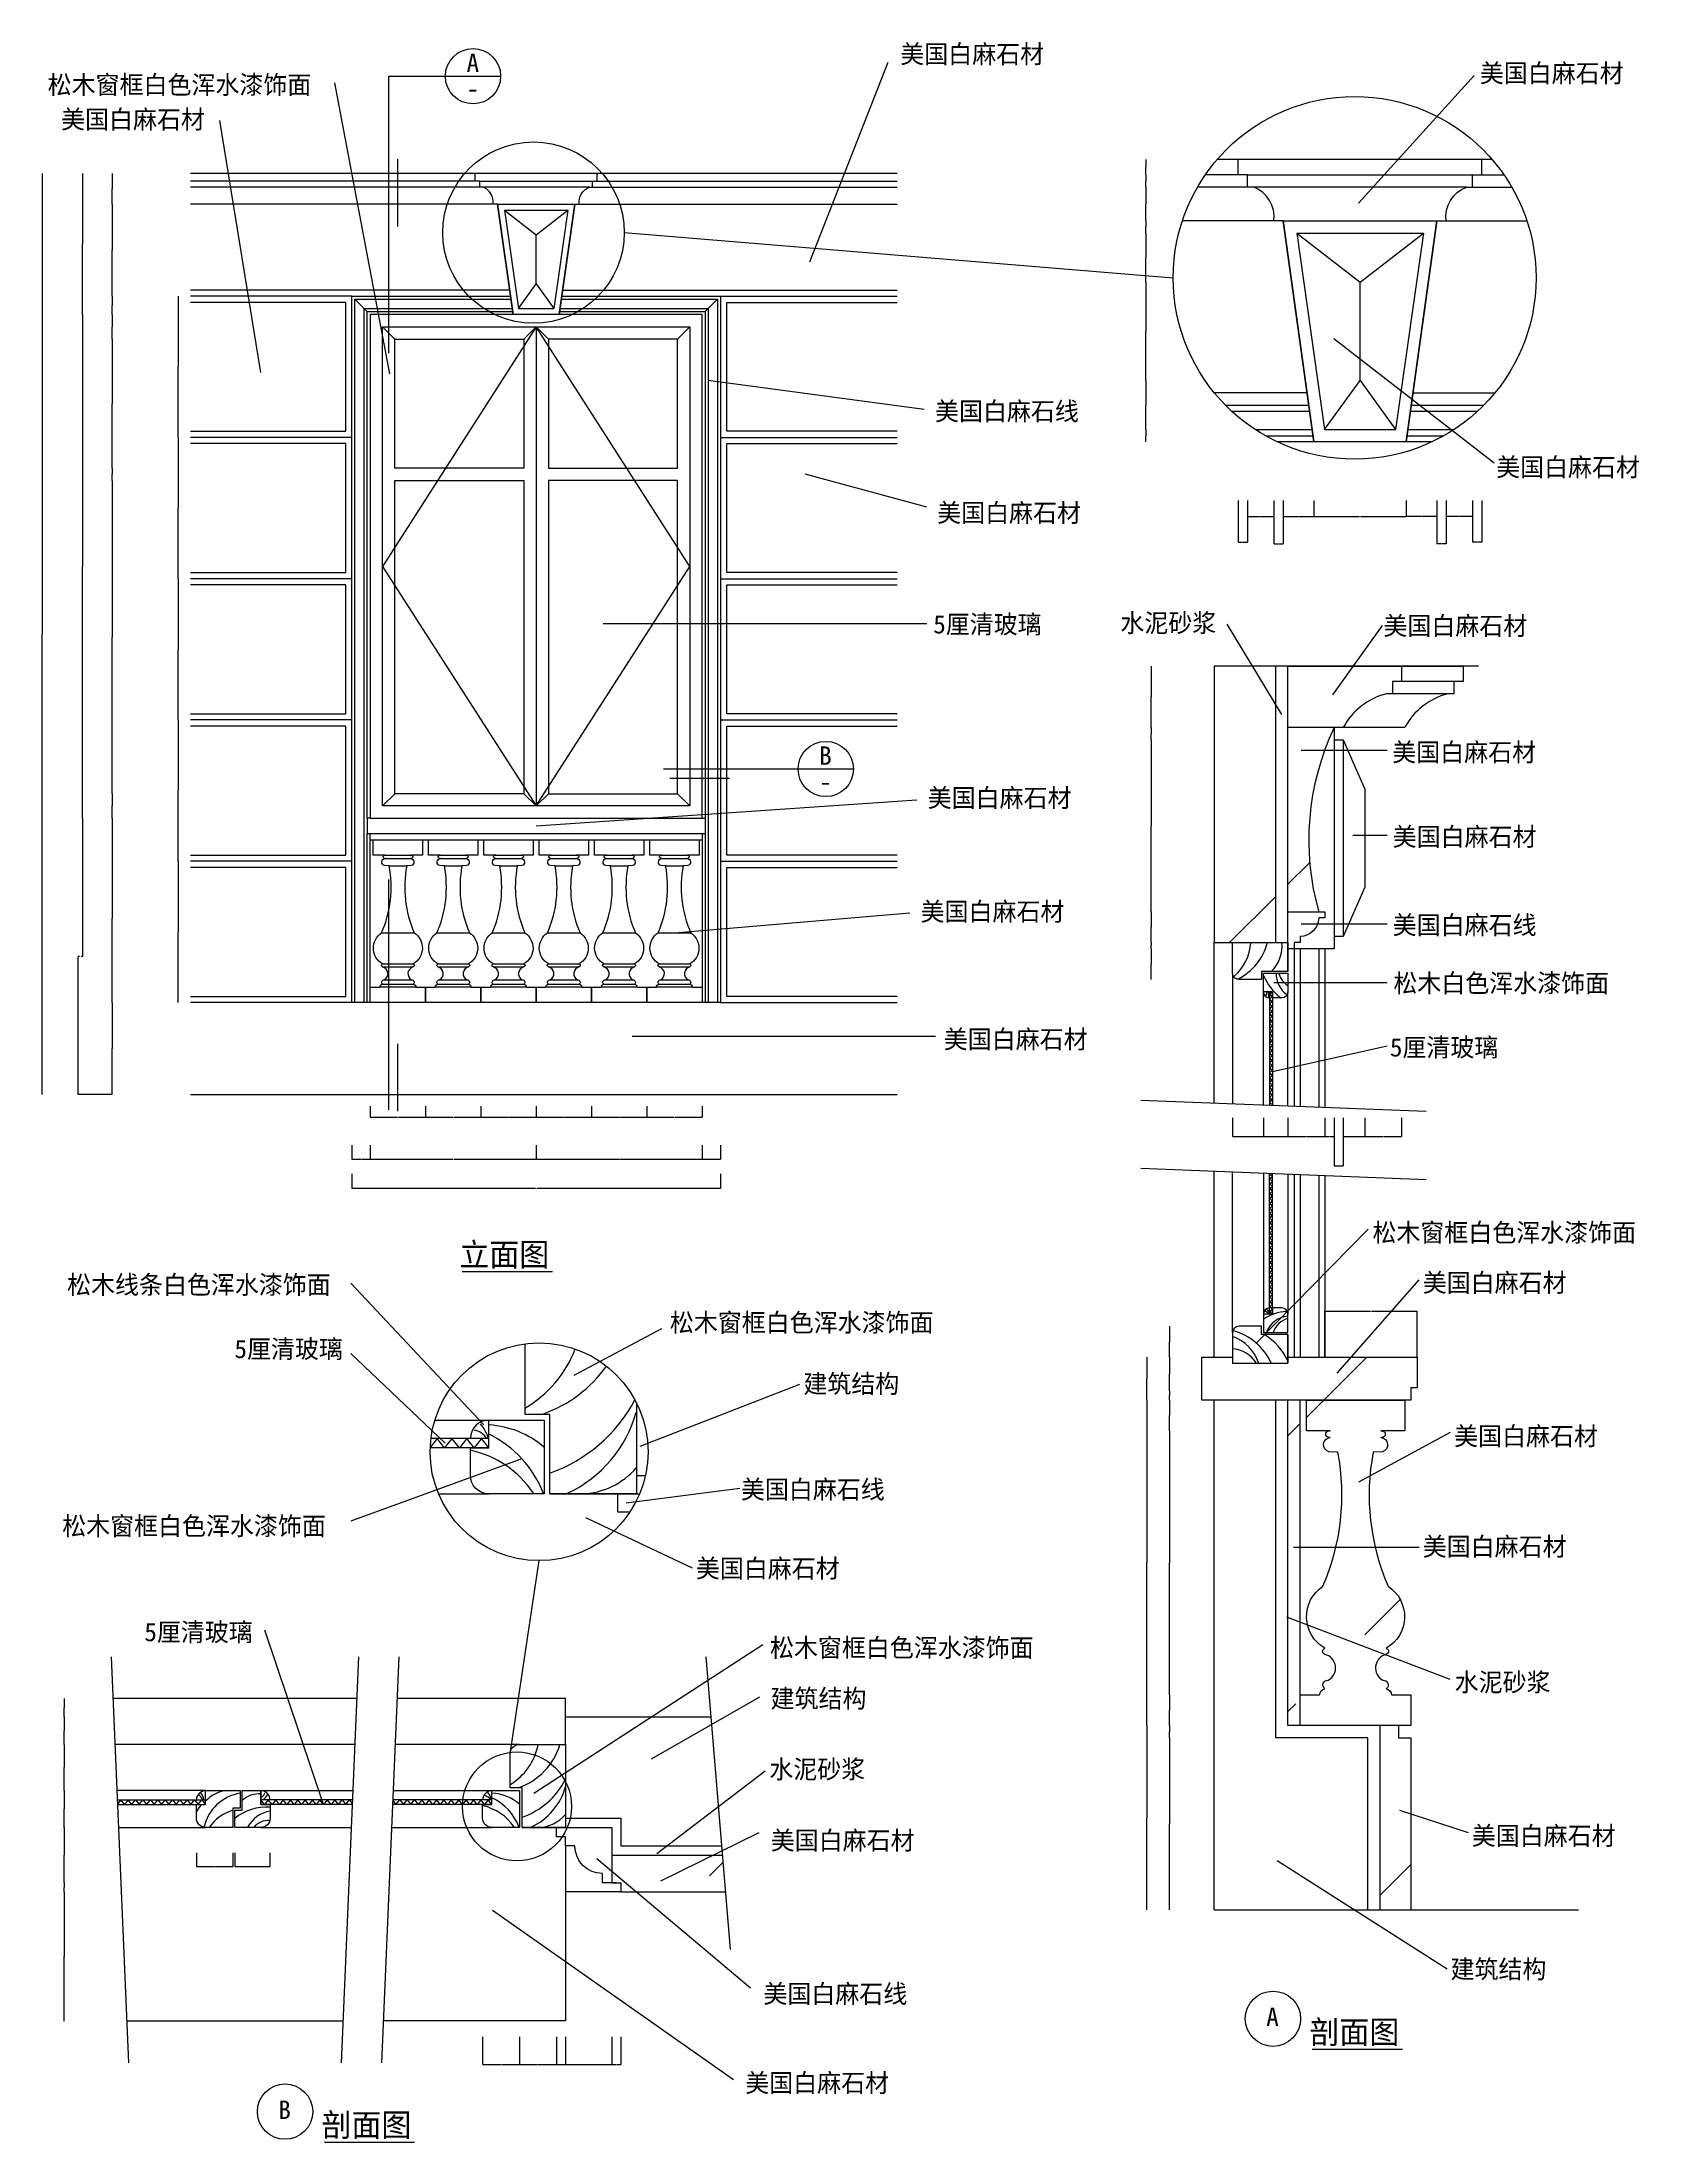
# Model space of a CAD drawing. Header units: metres. Extents: x 186 to 5383, y 145 to 6983.
import ezdxf

# ---------------------------------------------------------------- set-up
doc = ezdxf.new("R2010")
doc.units = ezdxf.units.M
for name, color, linetype in [('2', 2, 'Continuous'), ('3', 3, 'Continuous'), ('4', 4, 'Continuous'), ('7', 7, 'Continuous'), ('BH', 3, 'Continuous'), ('DIM', 3, 'Continuous'), ('TEXT', 3, 'Continuous')]:
    doc.layers.add(name, color=color, linetype=linetype)
doc.dimstyles.get("Standard").update_dxf_attribs({"dimtxt": 2.5, "dimasz": 2.5, "dimexe": 1.25, "dimexo": 0.625, "dimtad": 1, "dimcen": 2.5, "dimazin": 3, "dimtfac": 1, "dimtmove": 0, "dimatfit": 3})

# ---------------------------------------------------------------- blocks, each defined once
blk = doc.blocks.new('*D1')
for p, q in [((258.12, 959.3), (258.12, 748.9)), ((257.87, 748.9), (257.62, 748.9)), ((258.12, 538.49), (258.12, 748.9)), ((258.12, 748.9), (258.12, 748.9)), ((258.37, 748.9), (258.62, 748.9))]:
    blk.add_line(p, q)
at = {"layer": 'Defpoints'}
for p in [(258.12, 959.3), (258.12, 748.9), (258.12, 538.49)]:
    blk.add_point(p, dxfattribs=at)
at = {"layer": 'DIM', "insert": (258.12, 750.025), "char_height": 1, "attachment_point": 5}
blk.add_mtext('140', dxfattribs=at)
blk = doc.blocks.new('*D2')
for p, q in [((258.12, 1439.3), (258.12, 1364.3)), ((257.87, 1364.3), (257.62, 1364.3)), ((258.12, 1289.3), (258.12, 1364.3)), ((258.12, 1364.3), (258.12, 1364.3)), ((258.37, 1364.3), (258.62, 1364.3))]:
    blk.add_line(p, q)
at = {"layer": 'Defpoints'}
for p in [(258.12, 1439.3), (258.12, 1364.3), (258.12, 1289.3)]:
    blk.add_point(p, dxfattribs=at)
at = {"layer": 'DIM', "insert": (258.12, 1365.425), "char_height": 1, "attachment_point": 5}
blk.add_mtext('50', dxfattribs=at)
blk = doc.blocks.new('*D3')
for p, q in [((258.12, 1289.3), (258.12, 1229.3)), ((257.87, 1229.3), (257.62, 1229.3)), ((258.12, 1169.3), (258.12, 1229.3)), ((258.12, 1229.3), (258.12, 1229.3)), ((258.37, 1229.3), (258.62, 1229.3))]:
    blk.add_line(p, q)
at = {"layer": 'Defpoints'}
for p in [(258.12, 1289.3), (258.12, 1229.3), (258.12, 1169.3)]:
    blk.add_point(p, dxfattribs=at)
at = {"layer": 'DIM', "insert": (258.12, 1230.425), "char_height": 1, "attachment_point": 5}
blk.add_mtext('40', dxfattribs=at)
blk = doc.blocks.new('*D4')
for p, q in [((258.12, 1169.3), (258.12, 1079.3)), ((257.87, 1079.3), (257.62, 1079.3)), ((258.12, 989.3), (258.12, 1079.3)), ((258.12, 1079.3), (258.12, 1079.3)), ((258.37, 1079.3), (258.62, 1079.3))]:
    blk.add_line(p, q)
at = {"layer": 'Defpoints'}
for p in [(258.12, 1169.3), (258.12, 1079.3), (258.12, 989.3)]:
    blk.add_point(p, dxfattribs=at)
at = {"layer": 'DIM', "insert": (258.12, 1080.425), "char_height": 1, "attachment_point": 5}
blk.add_mtext('60', dxfattribs=at)
blk = doc.blocks.new('*D5')
for p, q in [((257.87, 974.3), (257.62, 974.3)), ((258.12, 989.3), (258.12, 974.3)), ((258.12, 959.3), (258.12, 974.3)), ((258.12, 974.3), (258.12, 974.3)), ((258.37, 974.3), (258.62, 974.3))]:
    blk.add_line(p, q)
at = {"layer": 'Defpoints'}
for p in [(258.12, 989.3), (258.12, 974.3), (258.12, 959.3)]:
    blk.add_point(p, dxfattribs=at)
at = {"layer": 'DIM', "insert": (258.12, 975.425), "char_height": 1, "attachment_point": 5}
blk.add_mtext('10', dxfattribs=at)
blk = doc.blocks.new('*D6')
for p, q in [((258.12, 1589.3), (258.12, 1559.3)), ((257.87, 1559.3), (257.62, 1559.3)), ((258.12, 1529.3), (258.12, 1559.3)), ((258.12, 1559.3), (258.12, 1559.3)), ((258.37, 1559.3), (258.62, 1559.3))]:
    blk.add_line(p, q)
at = {"layer": 'Defpoints'}
for p in [(258.12, 1589.3), (258.12, 1559.3), (258.12, 1529.3)]:
    blk.add_point(p, dxfattribs=at)
at = {"layer": 'DIM', "insert": (258.12, 1560.425), "char_height": 1, "attachment_point": 5}
blk.add_mtext('20', dxfattribs=at)
blk = doc.blocks.new('*D7')
for p, q in [((258.12, 1529.3), (258.12, 1484.3)), ((257.87, 1484.3), (257.62, 1484.3)), ((258.12, 1439.3), (258.12, 1484.3)), ((258.12, 1484.3), (258.12, 1484.3)), ((258.37, 1484.3), (258.62, 1484.3))]:
    blk.add_line(p, q)
at = {"layer": 'Defpoints'}
for p in [(258.12, 1529.3), (258.12, 1484.3), (258.12, 1439.3)]:
    blk.add_point(p, dxfattribs=at)
at = {"layer": 'DIM', "insert": (258.12, 1485.425), "char_height": 1, "attachment_point": 5}
blk.add_mtext('30', dxfattribs=at)
blk = doc.blocks.new('*D8')
for p, q in [((688.45, 1086.97), (688.45, 1042.78)), ((688.7, 1042.78), (746.7, 1042.78)), ((748.7, 1042.78), (806.7, 1042.78)), ((806.95, 1086.97), (806.95, 1042.78))]:
    blk.add_line(p, q)
at = {"layer": 'Defpoints'}
for p in [(688.45, 1086.97), (688.45, 1042.78), (806.95, 1086.97)]:
    blk.add_point(p, dxfattribs=at)
at = {"layer": 'DIM', "insert": (747.7, 1042.78), "char_height": 1, "attachment_point": 5}
blk.add_mtext('40', dxfattribs=at)
blk = doc.blocks.new('*D9')
for p, q in [((812.95, 1086.97), (812.95, 1042.78)), ((813.2, 1042.78), (869.325, 1042.78)), ((871.325, 1042.78), (927.45, 1042.78)), ((927.7, 1086.97), (927.7, 1042.78))]:
    blk.add_line(p, q)
at = {"layer": 'Defpoints'}
for p in [(812.95, 1086.97), (812.95, 1042.78), (927.7, 1086.97)]:
    blk.add_point(p, dxfattribs=at)
at = {"layer": 'DIM', "insert": (870.325, 1042.78), "char_height": 1, "attachment_point": 5}
blk.add_mtext('40', dxfattribs=at)
blk = doc.blocks.new('*D10')
for p, q in [((186.41, 6555.62), (186.41, 5055.62)), ((186.16, 5055.62), (185.91, 5055.62)), ((186.41, 3555.62), (186.41, 5055.62)), ((186.41, 5055.62), (186.41, 5055.62)), ((186.66, 5055.62), (186.91, 5055.62))]:
    blk.add_line(p, q)
at = {"layer": 'Defpoints'}
for p in [(186.41, 6555.62), (186.41, 5055.62), (186.41, 3555.62)]:
    blk.add_point(p, dxfattribs=at)
at = {"layer": 'DIM', "insert": (186.41, 5056.745), "char_height": 1, "attachment_point": 5}
blk.add_mtext('0', dxfattribs=at)
blk = doc.blocks.new('*D11')
for p, q in [((629.01, 5235.62), (629.01, 5005.62)), ((628.76, 5005.62), (628.51, 5005.62)), ((629.01, 4775.62), (629.01, 5005.62)), ((629.01, 5005.62), (629.01, 5005.62)), ((629.26, 5005.62), (629.51, 5005.62))]:
    blk.add_line(p, q)
at = {"layer": 'Defpoints'}
for p in [(629.01, 5235.62), (629.01, 5005.62), (629.01, 4775.62)]:
    blk.add_point(p, dxfattribs=at)
at = {"layer": 'DIM', "insert": (629.01, 5006.745), "char_height": 1, "attachment_point": 5}
blk.add_mtext('0', dxfattribs=at)
blk = doc.blocks.new('*D12')
for p, q in [((413.81, 5555.62), (413.81, 5045.62)), ((413.56, 5045.62), (413.31, 5045.62)), ((413.81, 4535.62), (413.81, 5045.62)), ((413.81, 5045.62), (413.81, 5045.62)), ((414.06, 5045.62), (414.31, 5045.62))]:
    blk.add_line(p, q)
at = {"layer": 'Defpoints'}
for p in [(413.81, 5555.62), (413.81, 5045.62), (413.81, 4535.62)]:
    blk.add_point(p, dxfattribs=at)
at = {"layer": 'DIM', "insert": (413.81, 5046.745), "char_height": 1, "attachment_point": 5}
blk.add_mtext('0', dxfattribs=at)
blk = doc.blocks.new('*D13')
for p, q in [((317.94, 6095.62), (317.94, 5275.62)), ((317.69, 5275.62), (317.44, 5275.62)), ((317.94, 4455.62), (317.94, 5275.62)), ((317.94, 5275.62), (317.94, 5275.62)), ((318.19, 5275.62), (318.44, 5275.62))]:
    blk.add_line(p, q)
at = {"layer": 'Defpoints'}
for p in [(317.94, 6095.62), (317.94, 5275.62), (317.94, 4455.62)]:
    blk.add_point(p, dxfattribs=at)
at = {"layer": 'DIM', "insert": (317.94, 5276.745), "char_height": 1, "attachment_point": 5}
blk.add_mtext('0', dxfattribs=at)
blk = doc.blocks.new('*D14')
for p, q in [((413.81, 4405.62), (413.81, 4130.62)), ((413.56, 4130.62), (413.31, 4130.62)), ((413.81, 3855.62), (413.81, 4130.62)), ((413.81, 4130.62), (413.81, 4130.62)), ((414.06, 4130.62), (414.31, 4130.62))]:
    blk.add_line(p, q)
at = {"layer": 'Defpoints'}
for p in [(413.81, 4405.62), (413.81, 4130.62), (413.81, 3855.62)]:
    blk.add_point(p, dxfattribs=at)
at = {"layer": 'DIM', "insert": (413.81, 4131.745), "char_height": 1, "attachment_point": 5}
blk.add_mtext('0', dxfattribs=at)
blk = doc.blocks.new('*D15')
for p, q in [((629.01, 4315.62), (629.01, 4085.62)), ((628.76, 4085.62), (628.51, 4085.62)), ((629.01, 3855.62), (629.01, 4085.62)), ((629.01, 4085.62), (629.01, 4085.62)), ((629.26, 4085.62), (629.51, 4085.62))]:
    blk.add_line(p, q)
at = {"layer": 'Defpoints'}
for p in [(629.01, 4315.62), (629.01, 4085.62), (629.01, 3855.62)]:
    blk.add_point(p, dxfattribs=at)
at = {"layer": 'DIM', "insert": (629.01, 4086.745), "char_height": 1, "attachment_point": 5}
blk.add_mtext('0', dxfattribs=at)
blk = doc.blocks.new('*D16')
for p, q in [((317.94, 4455.62), (317.94, 4005.62)), ((308.275, 4005.62), (303.36, 4005.62)), ((303.61, 3555.62), (303.61, 4005.62)), ((318.19, 4005.62), (313.275, 4005.62))]:
    blk.add_line(p, q)
at = {"layer": 'Defpoints'}
for p in [(317.94, 4455.62), (317.94, 4005.62), (303.61, 3555.62)]:
    blk.add_point(p, dxfattribs=at)
at = {"layer": 'DIM', "insert": (310.775, 4005.62), "char_height": 1, "attachment_point": 5}
blk.add_mtext('14,33', dxfattribs=at)
blk = doc.blocks.new('*D17')
for p, q in [((413.81, 3855.62), (413.81, 3705.62)), ((413.56, 3705.62), (413.31, 3705.62)), ((413.81, 3555.62), (413.81, 3705.62)), ((413.81, 3705.62), (413.81, 3705.62)), ((414.06, 3705.62), (414.31, 3705.62))]:
    blk.add_line(p, q)
at = {"layer": 'Defpoints'}
for p in [(413.81, 3855.62), (413.81, 3705.62), (413.81, 3555.62)]:
    blk.add_point(p, dxfattribs=at)
at = {"layer": 'DIM', "insert": (413.81, 3706.745), "char_height": 1, "attachment_point": 5}
blk.add_mtext('0', dxfattribs=at)
blk = doc.blocks.new('*D18')
for p, q in [((629.01, 4775.62), (629.01, 4545.62)), ((628.76, 4545.62), (628.51, 4545.62)), ((629.01, 4315.62), (629.01, 4545.62)), ((629.01, 4545.62), (629.01, 4545.62)), ((629.26, 4545.62), (629.51, 4545.62))]:
    blk.add_line(p, q)
at = {"layer": 'Defpoints'}
for p in [(629.01, 4775.62), (629.01, 4545.62), (629.01, 4315.62)]:
    blk.add_point(p, dxfattribs=at)
at = {"layer": 'DIM', "insert": (629.01, 4546.745), "char_height": 1, "attachment_point": 5}
blk.add_mtext('0', dxfattribs=at)
blk = doc.blocks.new('*D19')
for p, q in [((413.81, 4455.62), (413.81, 4363)), ((413.81, 4405.62), (413.81, 4363)), ((413.56, 4363), (413.31, 4363)), ((413.81, 4363), (413.81, 4363)), ((414.06, 4363), (414.31, 4363))]:
    blk.add_line(p, q)
at = {"layer": 'Defpoints'}
for p in [(413.81, 4455.62), (413.81, 4405.62), (413.81, 4363)]:
    blk.add_point(p, dxfattribs=at)
at = {"layer": 'DIM', "insert": (413.81, 4364.125), "char_height": 1, "attachment_point": 5}
blk.add_mtext('0', dxfattribs=at)
blk = doc.blocks.new('*D20')
for p, q in [((413.81, 4535.62), (413.81, 4495.62)), ((413.56, 4495.62), (413.31, 4495.62)), ((413.81, 4455.62), (413.81, 4495.62)), ((413.81, 4495.62), (413.81, 4495.62)), ((414.06, 4495.62), (414.31, 4495.62))]:
    blk.add_line(p, q)
at = {"layer": 'Defpoints'}
for p in [(413.81, 4535.62), (413.81, 4495.62), (413.81, 4455.62)]:
    blk.add_point(p, dxfattribs=at)
at = {"layer": 'DIM', "insert": (413.81, 4496.745), "char_height": 1, "attachment_point": 5}
blk.add_mtext('0', dxfattribs=at)
blk = doc.blocks.new('*D21')
for p, q in [((413.81, 6015.62), (413.81, 5805.62)), ((413.56, 5805.62), (413.31, 5805.62)), ((413.81, 5595.62), (413.81, 5805.62)), ((413.81, 5805.62), (413.81, 5805.62)), ((414.06, 5805.62), (414.31, 5805.62))]:
    blk.add_line(p, q)
at = {"layer": 'Defpoints'}
for p in [(413.81, 6015.62), (413.81, 5805.62), (413.81, 5595.62)]:
    blk.add_point(p, dxfattribs=at)
at = {"layer": 'DIM', "insert": (413.81, 5806.745), "char_height": 1, "attachment_point": 5}
blk.add_mtext('0', dxfattribs=at)
blk = doc.blocks.new('*D22')
for p, q in [((629.01, 6155.62), (629.01, 5925.62)), ((628.76, 5925.62), (628.51, 5925.62)), ((629.01, 5695.62), (629.01, 5925.62)), ((629.01, 5925.62), (629.01, 5925.62)), ((629.26, 5925.62), (629.51, 5925.62))]:
    blk.add_line(p, q)
at = {"layer": 'Defpoints'}
for p in [(629.01, 6155.62), (629.01, 5925.62), (629.01, 5695.62)]:
    blk.add_point(p, dxfattribs=at)
at = {"layer": 'DIM', "insert": (629.01, 5926.745), "char_height": 1, "attachment_point": 5}
blk.add_mtext('0', dxfattribs=at)
blk = doc.blocks.new('*D23')
for p, q in [((629.01, 5695.62), (629.01, 5465.62)), ((628.76, 5465.62), (628.51, 5465.62)), ((629.01, 5235.62), (629.01, 5465.62)), ((629.01, 5465.62), (629.01, 5465.62)), ((629.26, 5465.62), (629.51, 5465.62))]:
    blk.add_line(p, q)
at = {"layer": 'Defpoints'}
for p in [(629.01, 5695.62), (629.01, 5465.62), (629.01, 5235.62)]:
    blk.add_point(p, dxfattribs=at)
at = {"layer": 'DIM', "insert": (629.01, 5466.745), "char_height": 1, "attachment_point": 5}
blk.add_mtext('0', dxfattribs=at)
blk = doc.blocks.new('*D24')
for p, q in [((413.56, 5575.62), (413.31, 5575.62)), ((413.81, 5595.62), (413.81, 5575.62)), ((413.81, 5555.62), (413.81, 5575.62)), ((413.81, 5575.62), (413.81, 5575.62)), ((414.06, 5575.62), (414.31, 5575.62))]:
    blk.add_line(p, q)
at = {"layer": 'Defpoints'}
for p in [(413.81, 5595.62), (413.81, 5575.62), (413.81, 5555.62)]:
    blk.add_point(p, dxfattribs=at)
at = {"layer": 'DIM', "insert": (413.81, 5576.745), "char_height": 1, "attachment_point": 5}
blk.add_mtext('0', dxfattribs=at)
blk = doc.blocks.new('*D25')
for p, q in [((413.81, 6455.62), (413.81, 6305.62)), ((413.56, 6305.62), (413.31, 6305.62)), ((413.81, 6155.62), (413.81, 6305.62)), ((413.81, 6305.62), (413.81, 6305.62)), ((414.06, 6305.62), (414.31, 6305.62))]:
    blk.add_line(p, q)
at = {"layer": 'Defpoints'}
for p in [(413.81, 6455.62), (413.81, 6305.62), (413.81, 6155.62)]:
    blk.add_point(p, dxfattribs=at)
at = {"layer": 'DIM', "insert": (413.81, 6306.745), "char_height": 1, "attachment_point": 5}
blk.add_mtext('0', dxfattribs=at)
blk = doc.blocks.new('*D26')
for p, q in [((317.94, 6555.62), (317.94, 6325.62)), ((317.69, 6325.62), (317.44, 6325.62)), ((317.94, 6095.62), (317.94, 6325.62)), ((317.94, 6325.62), (317.94, 6325.62)), ((318.19, 6325.62), (318.44, 6325.62))]:
    blk.add_line(p, q)
at = {"layer": 'Defpoints'}
for p in [(317.94, 6555.62), (317.94, 6325.62), (317.94, 6095.62)]:
    blk.add_point(p, dxfattribs=at)
at = {"layer": 'DIM', "insert": (317.94, 6326.745), "char_height": 1, "attachment_point": 5}
blk.add_mtext('0', dxfattribs=at)
blk = doc.blocks.new('*D27')
for p, q in [((413.81, 6155.62), (413.81, 6125.62)), ((413.56, 6125.62), (413.31, 6125.62)), ((413.81, 6095.62), (413.81, 6125.62)), ((413.81, 6125.62), (413.81, 6125.62)), ((414.06, 6125.62), (414.31, 6125.62))]:
    blk.add_line(p, q)
at = {"layer": 'Defpoints'}
for p in [(413.81, 6155.62), (413.81, 6125.62), (413.81, 6095.62)]:
    blk.add_point(p, dxfattribs=at)
at = {"layer": 'DIM', "insert": (413.81, 6126.745), "char_height": 1, "attachment_point": 5}
blk.add_mtext('0', dxfattribs=at)
blk = doc.blocks.new('*D28')
for p, q in [((413.81, 6095.62), (413.81, 6055.62)), ((413.56, 6055.62), (413.31, 6055.62)), ((413.81, 6015.62), (413.81, 6055.62)), ((413.81, 6055.62), (413.81, 6055.62)), ((414.06, 6055.62), (414.31, 6055.62))]:
    blk.add_line(p, q)
at = {"layer": 'Defpoints'}
for p in [(413.81, 6095.62), (413.81, 6055.62), (413.81, 6015.62)]:
    blk.add_point(p, dxfattribs=at)
at = {"layer": 'DIM', "insert": (413.81, 6056.745), "char_height": 1, "attachment_point": 5}
blk.add_mtext('0', dxfattribs=at)
blk = doc.blocks.new('*D29')
for p, q in [((413.56, 6505.62), (413.31, 6505.62)), ((413.81, 6555.62), (413.81, 6505.62)), ((413.81, 6455.62), (413.81, 6505.62)), ((413.81, 6505.62), (413.81, 6505.62)), ((414.06, 6505.62), (414.31, 6505.62))]:
    blk.add_line(p, q)
at = {"layer": 'Defpoints'}
for p in [(413.81, 6555.62), (413.81, 6505.62), (413.81, 6455.62)]:
    blk.add_point(p, dxfattribs=at)
at = {"layer": 'DIM', "insert": (413.81, 6506.745), "char_height": 1, "attachment_point": 5}
blk.add_mtext('0', dxfattribs=at)
blk = doc.blocks.new('*D30')
for p, q in [((4490.88, 3479.96), (4490.88, 3418.94)), ((4610.88, 3479.96), (4610.88, 3418.94)), ((4491.13, 3418.94), (4549.88, 3418.94)), ((4551.88, 3418.94), (4610.63, 3418.94))]:
    blk.add_line(p, q)
at = {"layer": 'Defpoints'}
for p in [(4490.88, 3479.96), (4610.88, 3479.96), (4490.88, 3418.94)]:
    blk.add_point(p, dxfattribs=at)
at = {"layer": 'DIM', "insert": (4550.88, 3418.94), "char_height": 1, "attachment_point": 5}
blk.add_mtext('60', dxfattribs=at)
blk = doc.blocks.new('*D31')
for p, q in [((4240.88, 3479.96), (4240.88, 3418.94)), ((4360.88, 3479.96), (4360.88, 3418.94)), ((4241.13, 3418.94), (4299.88, 3418.94)), ((4301.88, 3418.94), (4360.63, 3418.94))]:
    blk.add_line(p, q)
at = {"layer": 'Defpoints'}
for p in [(4240.88, 3479.96), (4360.88, 3479.96), (4240.88, 3418.94)]:
    blk.add_point(p, dxfattribs=at)
at = {"layer": 'DIM', "insert": (4300.88, 3418.94), "char_height": 1, "attachment_point": 5}
blk.add_mtext('60', dxfattribs=at)
blk = doc.blocks.new('*D32')
for p, q in [((4160.88, 3479.96), (4160.88, 3418.94)), ((4240.88, 3479.96), (4240.88, 3418.94)), ((4161.13, 3418.94), (4199.88, 3418.94)), ((4201.88, 3418.94), (4240.63, 3418.94))]:
    blk.add_line(p, q)
at = {"layer": 'Defpoints'}
for p in [(4160.88, 3479.96), (4240.88, 3479.96), (4160.88, 3418.94)]:
    blk.add_point(p, dxfattribs=at)
at = {"layer": 'DIM', "insert": (4200.88, 3418.94), "char_height": 1, "attachment_point": 5}
blk.add_mtext('40', dxfattribs=at)
blk = doc.blocks.new('*D33')
for p, q in [((4060.88, 3479.96), (4060.88, 3418.94)), ((4160.88, 3479.96), (4160.88, 3418.94)), ((4061.13, 3418.94), (4109.88, 3418.94)), ((4111.88, 3418.94), (4160.63, 3418.94))]:
    blk.add_line(p, q)
at = {"layer": 'Defpoints'}
for p in [(4060.88, 3479.96), (4160.88, 3479.96), (4060.88, 3418.94)]:
    blk.add_point(p, dxfattribs=at)
at = {"layer": 'DIM', "insert": (4110.88, 3418.94), "char_height": 1, "attachment_point": 5}
blk.add_mtext('50', dxfattribs=at)
blk = doc.blocks.new('*D34')
for p, q in [((4360.88, 3479.96), (4360.88, 3418.94)), ((4390.88, 3479.96), (4390.88, 3418.94)), ((4361.13, 3418.94), (4374.88, 3418.94)), ((4376.88, 3418.94), (4390.63, 3418.94))]:
    blk.add_line(p, q)
at = {"layer": 'Defpoints'}
for p in [(4360.88, 3479.96), (4390.88, 3479.96), (4360.88, 3418.94)]:
    blk.add_point(p, dxfattribs=at)
at = {"layer": 'DIM', "insert": (4375.88, 3418.94), "char_height": 1, "attachment_point": 5}
blk.add_mtext('15', dxfattribs=at)
blk = doc.blocks.new('*D35')
for p, q in [((4390.88, 3479.96), (4390.88, 3323.88)), ((4420.88, 3479.96), (4420.88, 3323.88)), ((4391.13, 3323.88), (4404.88, 3323.88)), ((4406.88, 3323.88), (4420.63, 3323.88))]:
    blk.add_line(p, q)
at = {"layer": 'Defpoints'}
for p in [(4390.88, 3479.96), (4420.88, 3479.96), (4390.88, 3323.88)]:
    blk.add_point(p, dxfattribs=at)
at = {"layer": 'DIM', "insert": (4405.88, 3323.88), "char_height": 1, "attachment_point": 5}
blk.add_mtext('15', dxfattribs=at)
blk = doc.blocks.new('*D36')
for p, q in [((4420.88, 3479.96), (4420.88, 3418.94)), ((4490.88, 3479.96), (4490.88, 3418.94)), ((4421.13, 3418.94), (4454.88, 3418.94)), ((4456.88, 3418.94), (4490.63, 3418.94))]:
    blk.add_line(p, q)
at = {"layer": 'Defpoints'}
for p in [(4420.88, 3479.96), (4490.88, 3479.96), (4420.88, 3418.94)]:
    blk.add_point(p, dxfattribs=at)
at = {"layer": 'DIM', "insert": (4455.88, 3418.94), "char_height": 1, "attachment_point": 5}
blk.add_mtext('35', dxfattribs=at)
blk = doc.blocks.new('*D37')
for p, q in [((1889.95, 487.87), (1889.95, 397.37)), ((2039.95, 487.87), (2039.95, 397.37)), ((1890.2, 397.37), (1963.95, 397.37)), ((1965.95, 397.37), (2039.7, 397.37))]:
    blk.add_line(p, q)
at = {"layer": 'Defpoints'}
for p in [(1889.95, 487.87), (2039.95, 487.87), (1889.95, 397.37)]:
    blk.add_point(p, dxfattribs=at)
at = {"layer": 'DIM', "insert": (1964.95, 397.37), "char_height": 1, "attachment_point": 5}
blk.add_mtext('50', dxfattribs=at)
blk = doc.blocks.new('*D38')
for p, q in [((1619.95, 487.87), (1619.95, 397.37)), ((1739.95, 487.87), (1739.95, 397.37)), ((1620.2, 397.37), (1678.95, 397.37)), ((1680.95, 397.37), (1739.7, 397.37))]:
    blk.add_line(p, q)
at = {"layer": 'Defpoints'}
for p in [(1619.95, 487.87), (1739.95, 487.87), (1619.95, 397.37)]:
    blk.add_point(p, dxfattribs=at)
at = {"layer": 'DIM', "insert": (1679.95, 397.37), "char_height": 1, "attachment_point": 5}
blk.add_mtext('40', dxfattribs=at)
blk = doc.blocks.new('*D39')
for p, q in [((1739.95, 487.87), (1739.95, 397.37)), ((1859.95, 487.87), (1859.95, 397.37)), ((1740.2, 397.37), (1798.95, 397.37)), ((1800.95, 397.37), (1859.7, 397.37))]:
    blk.add_line(p, q)
at = {"layer": 'Defpoints'}
for p in [(1739.95, 487.87), (1859.95, 487.87), (1739.95, 397.37)]:
    blk.add_point(p, dxfattribs=at)
at = {"layer": 'DIM', "insert": (1799.95, 397.37), "char_height": 1, "attachment_point": 5}
blk.add_mtext('40', dxfattribs=at)
blk = doc.blocks.new('*D40')
for p, q in [((1859.95, 487.87), (1859.95, 397.37)), ((1889.95, 487.87), (1889.95, 397.37)), ((1860.2, 397.37), (1873.95, 397.37)), ((1875.95, 397.37), (1889.7, 397.37))]:
    blk.add_line(p, q)
at = {"layer": 'Defpoints'}
for p in [(1859.95, 487.87), (1889.95, 487.87), (1859.95, 397.37)]:
    blk.add_point(p, dxfattribs=at)
at = {"layer": 'DIM', "insert": (1874.95, 397.37), "char_height": 1, "attachment_point": 5}
blk.add_mtext('10', dxfattribs=at)
blk = doc.blocks.new('*D41')
for p, q in [((2039.95, 487.87), (2039.95, 397.37)), ((2069.95, 487.87), (2069.95, 397.37)), ((2040.2, 397.37), (2053.95, 397.37)), ((2055.95, 397.37), (2069.7, 397.37))]:
    blk.add_line(p, q)
at = {"layer": 'Defpoints'}
for p in [(2039.95, 487.87), (2069.95, 487.87), (2039.95, 397.37)]:
    blk.add_point(p, dxfattribs=at)
at = {"layer": 'DIM', "insert": (2054.95, 397.37), "char_height": 1, "attachment_point": 5}
blk.add_mtext('10', dxfattribs=at)
blk = doc.blocks.new('*D42')
for p, q in [((1794.14, 3391.67), (1794.14, 3345.62)), ((2334.14, 3391.67), (2334.14, 3345.62)), ((1794.39, 3345.62), (2062.64, 3345.62)), ((2065.64, 3345.62), (2333.89, 3345.62))]:
    blk.add_line(p, q)
at = {"layer": 'Defpoints'}
for p in [(1794.14, 3391.67), (2334.14, 3391.67), (1794.14, 3345.62)]:
    blk.add_point(p, dxfattribs=at)
at = {"layer": 'DIM', "insert": (2064.14, 3345.62), "char_height": 1, "attachment_point": 5}
blk.add_mtext('540', dxfattribs=at)
blk = doc.blocks.new('*D43')
for p, q in [((1194.14, 3297.99), (1194.14, 3250.45)), ((2394.14, 3297.99), (2394.14, 3250.45)), ((1792.14, 3250.45), (1193.89, 3250.45)), ((2394.39, 3250.45), (1796.14, 3250.45))]:
    blk.add_line(p, q)
at = {"layer": 'Defpoints'}
for p in [(1194.14, 3297.99), (2394.14, 3297.99), (2394.14, 3250.45)]:
    blk.add_point(p, dxfattribs=at)
at = {"layer": 'DIM', "insert": (1794.14, 3250.45), "char_height": 1, "attachment_point": 5}
blk.add_mtext('1200', dxfattribs=at)
blk = doc.blocks.new('*D44')
for p, q in [((1254.14, 3391.67), (1254.14, 3345.62)), ((1794.14, 3391.67), (1794.14, 3345.62)), ((1254.39, 3345.62), (1522.64, 3345.62)), ((1525.64, 3345.62), (1793.89, 3345.62))]:
    blk.add_line(p, q)
at = {"layer": 'Defpoints'}
for p in [(1254.14, 3391.67), (1794.14, 3391.67), (1254.14, 3345.62)]:
    blk.add_point(p, dxfattribs=at)
at = {"layer": 'DIM', "insert": (1524.14, 3345.62), "char_height": 1, "attachment_point": 5}
blk.add_mtext('540', dxfattribs=at)
blk = doc.blocks.new('*D45')
for p, q in [((1194.14, 3391.67), (1194.14, 3345.62)), ((1254.14, 3391.67), (1254.14, 3345.62)), ((1194.39, 3345.62), (1223.14, 3345.62)), ((1225.14, 3345.62), (1253.89, 3345.62))]:
    blk.add_line(p, q)
at = {"layer": 'Defpoints'}
for p in [(1194.14, 3391.67), (1254.14, 3391.67), (1194.14, 3345.62)]:
    blk.add_point(p, dxfattribs=at)
at = {"layer": 'DIM', "insert": (1224.14, 3345.62), "char_height": 1, "attachment_point": 5}
blk.add_mtext('60', dxfattribs=at)
blk = doc.blocks.new('*D46')
for p, q in [((2334.14, 3391.67), (2334.14, 3345.62)), ((2394.14, 3391.67), (2394.14, 3345.62)), ((2334.39, 3345.62), (2363.14, 3345.62)), ((2365.14, 3345.62), (2393.89, 3345.62))]:
    blk.add_line(p, q)
at = {"layer": 'Defpoints'}
for p in [(2334.14, 3391.67), (2394.14, 3391.67), (2334.14, 3345.62)]:
    blk.add_point(p, dxfattribs=at)
at = {"layer": 'DIM', "insert": (2364.14, 3345.62), "char_height": 1, "attachment_point": 5}
blk.add_mtext('60', dxfattribs=at)
blk = doc.blocks.new('*D47')
for p, q in [((3855.81, 2461.09), (3855.81, 2031.09)), ((3855.56, 2031.09), (3855.31, 2031.09)), ((3855.81, 1601.09), (3855.81, 2031.09)), ((3855.81, 2031.09), (3855.81, 2031.09)), ((3856.06, 2031.09), (3856.31, 2031.09))]:
    blk.add_line(p, q)
at = {"layer": 'Defpoints'}
for p in [(3855.81, 2461.09), (3855.81, 2031.09), (3855.81, 1601.09)]:
    blk.add_point(p, dxfattribs=at)
at = {"layer": 'DIM', "insert": (3855.81, 2032.215), "char_height": 1, "attachment_point": 5}
blk.add_mtext('430', dxfattribs=at)
blk = doc.blocks.new('*D48')
for p, q in [((3781.56, 2561.09), (3781.56, 2031.09)), ((3781.31, 2031.09), (3781.06, 2031.09)), ((3781.56, 1501.09), (3781.56, 2031.09)), ((3781.56, 2031.09), (3781.56, 2031.09)), ((3781.81, 2031.09), (3782.06, 2031.09))]:
    blk.add_line(p, q)
at = {"layer": 'Defpoints'}
for p in [(3781.56, 2561.09), (3781.56, 2031.09), (3781.56, 1501.09)]:
    blk.add_point(p, dxfattribs=at)
at = {"layer": 'DIM', "insert": (3781.56, 2032.215), "char_height": 1, "attachment_point": 5}
blk.add_mtext('530', dxfattribs=at)
blk = doc.blocks.new('*D49')
for p, q in [((3855.81, 1461.09), (3855.81, 1181.09)), ((3855.56, 1181.09), (3855.31, 1181.09)), ((3855.81, 901.09), (3855.81, 1181.09)), ((3855.81, 1181.09), (3855.81, 1181.09)), ((3856.06, 1181.09), (3856.31, 1181.09))]:
    blk.add_line(p, q)
at = {"layer": 'Defpoints'}
for p in [(3855.81, 1461.09), (3855.81, 1181.09), (3855.81, 901.09)]:
    blk.add_point(p, dxfattribs=at)
at = {"layer": 'DIM', "insert": (3855.81, 1182.215), "char_height": 1, "attachment_point": 5}
blk.add_mtext('280', dxfattribs=at)
blk = doc.blocks.new('*D50')
for p, q in [((3781.56, 1501.09), (3781.56, 1201.09)), ((3781.31, 1201.09), (3781.06, 1201.09)), ((3781.56, 901.09), (3781.56, 1201.09)), ((3781.56, 1201.09), (3781.56, 1201.09)), ((3781.81, 1201.09), (3782.06, 1201.09))]:
    blk.add_line(p, q)
at = {"layer": 'Defpoints'}
for p in [(3781.56, 1501.09), (3781.56, 1201.09), (3781.56, 901.09)]:
    blk.add_point(p, dxfattribs=at)
at = {"layer": 'DIM', "insert": (3781.56, 1202.215), "char_height": 1, "attachment_point": 5}
blk.add_mtext('300', dxfattribs=at)
blk = doc.blocks.new('*D51')
for p, q in [((3855.56, 1481.09), (3855.31, 1481.09)), ((3855.81, 1501.09), (3855.81, 1481.09)), ((3855.81, 1461.09), (3855.81, 1481.09)), ((3855.81, 1481.09), (3855.81, 1481.09)), ((3856.06, 1481.09), (3856.31, 1481.09))]:
    blk.add_line(p, q)
at = {"layer": 'Defpoints'}
for p in [(3855.81, 1501.09), (3855.81, 1481.09), (3855.81, 1461.09)]:
    blk.add_point(p, dxfattribs=at)
at = {"layer": 'DIM', "insert": (3855.81, 1482.215), "char_height": 1, "attachment_point": 5}
blk.add_mtext('20', dxfattribs=at)
blk = doc.blocks.new('*D52')
for p, q in [((3855.81, 1601.09), (3855.81, 1551.09)), ((3855.56, 1551.09), (3855.31, 1551.09)), ((3855.81, 1501.09), (3855.81, 1551.09)), ((3855.81, 1551.09), (3855.81, 1551.09)), ((3856.06, 1551.09), (3856.31, 1551.09))]:
    blk.add_line(p, q)
at = {"layer": 'Defpoints'}
for p in [(3855.81, 1601.09), (3855.81, 1551.09), (3855.81, 1501.09)]:
    blk.add_point(p, dxfattribs=at)
at = {"layer": 'DIM', "insert": (3855.81, 1552.215), "char_height": 1, "attachment_point": 5}
blk.add_mtext('50', dxfattribs=at)
blk = doc.blocks.new('*D53')
for p, q in [((3855.56, 2576.2), (3855.31, 2576.2)), ((3855.81, 2591.31), (3855.81, 2576.2)), ((3855.81, 2561.09), (3855.81, 2576.2)), ((3855.81, 2576.2), (3855.81, 2576.2)), ((3856.06, 2576.2), (3856.31, 2576.2))]:
    blk.add_line(p, q)
at = {"layer": 'Defpoints'}
for p in [(3855.81, 2591.31), (3855.81, 2576.2), (3855.81, 2561.09)]:
    blk.add_point(p, dxfattribs=at)
at = {"layer": 'DIM', "insert": (3855.81, 2577.325), "char_height": 1, "attachment_point": 5}
blk.add_mtext('15', dxfattribs=at)
blk = doc.blocks.new('*D54')
for p, q in [((3855.81, 2561.09), (3855.81, 2511.09)), ((3855.56, 2511.09), (3855.31, 2511.09)), ((3855.81, 2461.09), (3855.81, 2511.09)), ((3855.81, 2511.09), (3855.81, 2511.09)), ((3856.06, 2511.09), (3856.31, 2511.09))]:
    blk.add_line(p, q)
at = {"layer": 'Defpoints'}
for p in [(3855.81, 2561.09), (3855.81, 2511.09), (3855.81, 2461.09)]:
    blk.add_point(p, dxfattribs=at)
at = {"layer": 'DIM', "insert": (3855.81, 2512.215), "char_height": 1, "attachment_point": 5}
blk.add_mtext('50', dxfattribs=at)
blk = doc.blocks.new('*D55')
for p, q in [((3855.56, 2751.27), (3855.31, 2751.27)), ((3855.81, 2801.45), (3855.81, 2751.27)), ((3855.81, 2701.09), (3855.81, 2751.27)), ((3855.81, 2751.27), (3855.81, 2751.27)), ((3856.06, 2751.27), (3856.31, 2751.27))]:
    blk.add_line(p, q)
at = {"layer": 'Defpoints'}
for p in [(3855.81, 2801.45), (3855.81, 2751.27), (3855.81, 2701.09)]:
    blk.add_point(p, dxfattribs=at)
at = {"layer": 'DIM', "insert": (3855.81, 2752.395), "char_height": 1, "attachment_point": 5}
blk.add_mtext('50', dxfattribs=at)
blk = doc.blocks.new('*D56')
for p, q in [((3855.81, 2701.09), (3855.81, 2646.2)), ((3855.56, 2646.2), (3855.31, 2646.2)), ((3855.81, 2591.31), (3855.81, 2646.2)), ((3855.81, 2646.2), (3855.81, 2646.2)), ((3856.06, 2646.2), (3856.31, 2646.2))]:
    blk.add_line(p, q)
at = {"layer": 'Defpoints'}
for p in [(3855.81, 2701.09), (3855.81, 2646.2), (3855.81, 2591.31)]:
    blk.add_point(p, dxfattribs=at)
at = {"layer": 'DIM', "insert": (3855.81, 2647.325), "char_height": 1, "attachment_point": 5}
blk.add_mtext('55', dxfattribs=at)
blk = doc.blocks.new('*D57')
for p, q in [((3781.56, 2701.09), (3781.56, 2631.09)), ((3781.31, 2631.09), (3781.06, 2631.09)), ((3781.56, 2561.09), (3781.56, 2631.09)), ((3781.56, 2631.09), (3781.56, 2631.09)), ((3781.81, 2631.09), (3782.06, 2631.09))]:
    blk.add_line(p, q)
at = {"layer": 'Defpoints'}
for p in [(3781.56, 2701.09), (3781.56, 2631.09), (3781.56, 2561.09)]:
    blk.add_point(p, dxfattribs=at)
at = {"layer": 'DIM', "insert": (3781.56, 2632.215), "char_height": 1, "attachment_point": 5}
blk.add_mtext('70', dxfattribs=at)
blk = doc.blocks.new('*D58')
for p, q in [((4360.88, 2701.09), (4360.88, 2850.92)), ((4361.13, 2850.92), (4509.38, 2850.92)), ((4512.38, 2850.92), (4660.63, 2850.92)), ((4660.88, 2701.09), (4660.88, 2850.92))]:
    blk.add_line(p, q)
at = {"layer": 'Defpoints'}
for p in [(4360.88, 2850.92), (4360.88, 2701.09), (4660.88, 2701.09)]:
    blk.add_point(p, dxfattribs=at)
at = {"layer": 'DIM', "insert": (4510.88, 2850.92), "char_height": 1, "attachment_point": 5}
blk.add_mtext('300', dxfattribs=at)
blk = doc.blocks.new('*D59')
for p, q in [((1974.14, 3518.15), (1974.14, 3482.41)), ((2154.14, 3518.15), (2154.14, 3482.41)), ((1974.39, 3482.41), (2062.64, 3482.41)), ((2065.64, 3482.41), (2153.89, 3482.41))]:
    blk.add_line(p, q)
at = {"layer": 'Defpoints'}
for p in [(1974.14, 3518.15), (2154.14, 3518.15), (1974.14, 3482.41)]:
    blk.add_point(p, dxfattribs=at)
at = {"layer": 'DIM', "insert": (2064.14, 3482.41), "char_height": 1, "attachment_point": 5}
blk.add_mtext('180', dxfattribs=at)
blk = doc.blocks.new('*D60')
for p, q in [((1434.14, 3518.15), (1434.14, 3482.41)), ((1614.14, 3518.15), (1614.14, 3482.41)), ((1434.39, 3482.41), (1522.64, 3482.41)), ((1525.64, 3482.41), (1613.89, 3482.41))]:
    blk.add_line(p, q)
at = {"layer": 'Defpoints'}
for p in [(1434.14, 3518.15), (1614.14, 3518.15), (1434.14, 3482.41)]:
    blk.add_point(p, dxfattribs=at)
at = {"layer": 'DIM', "insert": (1524.14, 3482.41), "char_height": 1, "attachment_point": 5}
blk.add_mtext('180', dxfattribs=at)
blk = doc.blocks.new('*D61')
for p, q in [((1254.14, 3518.15), (1254.14, 3482.41)), ((1434.14, 3518.15), (1434.14, 3482.41)), ((1254.39, 3482.41), (1342.64, 3482.41)), ((1345.64, 3482.41), (1433.89, 3482.41))]:
    blk.add_line(p, q)
at = {"layer": 'Defpoints'}
for p in [(1254.14, 3518.15), (1434.14, 3518.15), (1254.14, 3482.41)]:
    blk.add_point(p, dxfattribs=at)
at = {"layer": 'DIM', "insert": (1344.14, 3482.41), "char_height": 1, "attachment_point": 5}
blk.add_mtext('180', dxfattribs=at)
blk = doc.blocks.new('*D62')
for p, q in [((1614.14, 3518.15), (1614.14, 3482.41)), ((1794.14, 3518.15), (1794.14, 3482.41)), ((1614.39, 3482.41), (1702.64, 3482.41)), ((1705.64, 3482.41), (1793.89, 3482.41))]:
    blk.add_line(p, q)
at = {"layer": 'Defpoints'}
for p in [(1614.14, 3518.15), (1794.14, 3518.15), (1614.14, 3482.41)]:
    blk.add_point(p, dxfattribs=at)
at = {"layer": 'DIM', "insert": (1704.14, 3482.41), "char_height": 1, "attachment_point": 5}
blk.add_mtext('180', dxfattribs=at)
blk = doc.blocks.new('*D63')
for p, q in [((1794.14, 3518.15), (1794.14, 3482.41)), ((1974.14, 3518.15), (1974.14, 3482.41)), ((1794.39, 3482.41), (1882.64, 3482.41)), ((1885.64, 3482.41), (1973.89, 3482.41))]:
    blk.add_line(p, q)
at = {"layer": 'Defpoints'}
for p in [(1794.14, 3518.15), (1974.14, 3518.15), (1794.14, 3482.41)]:
    blk.add_point(p, dxfattribs=at)
at = {"layer": 'DIM', "insert": (1884.14, 3482.41), "char_height": 1, "attachment_point": 5}
blk.add_mtext('180', dxfattribs=at)
blk = doc.blocks.new('*D64')
for p, q in [((2154.14, 3518.15), (2154.14, 3482.41)), ((2334.14, 3518.15), (2334.14, 3482.41)), ((2154.39, 3482.41), (2242.64, 3482.41)), ((2245.64, 3482.41), (2333.89, 3482.41))]:
    blk.add_line(p, q)
at = {"layer": 'Defpoints'}
for p in [(2154.14, 3518.15), (2334.14, 3518.15), (2154.14, 3482.41)]:
    blk.add_point(p, dxfattribs=at)
at = {"layer": 'DIM', "insert": (2244.14, 3482.41), "char_height": 1, "attachment_point": 5}
blk.add_mtext('180', dxfattribs=at)
blk = doc.blocks.new('*D65')
for p, q in [((3796.07, 4710.92), (3796.07, 4430.92)), ((3795.82, 4430.92), (3795.57, 4430.92)), ((3796.07, 4150.92), (3796.07, 4430.92)), ((3796.07, 4430.92), (3796.07, 4430.92)), ((3796.32, 4430.92), (3796.57, 4430.92))]:
    blk.add_line(p, q)
at = {"layer": 'Defpoints'}
for p in [(3796.07, 4710.92), (3796.07, 4430.92), (3796.07, 4150.92)]:
    blk.add_point(p, dxfattribs=at)
at = {"layer": 'DIM', "insert": (3796.07, 4432.045), "char_height": 1, "attachment_point": 5}
blk.add_mtext('280', dxfattribs=at)
blk = doc.blocks.new('*D66')
for p, q in [((3796.07, 4150.92), (3796.07, 4100.92)), ((3795.82, 4100.92), (3795.57, 4100.92)), ((3796.07, 4050.92), (3796.07, 4100.92)), ((3796.07, 4100.92), (3796.07, 4100.92)), ((3796.32, 4100.92), (3796.57, 4100.92))]:
    blk.add_line(p, q)
at = {"layer": 'Defpoints'}
for p in [(3796.07, 4150.92), (3796.07, 4100.92), (3796.07, 4050.92)]:
    blk.add_point(p, dxfattribs=at)
at = {"layer": 'DIM', "insert": (3796.07, 4102.045), "char_height": 1, "attachment_point": 5}
blk.add_mtext('50', dxfattribs=at)
blk = doc.blocks.new('*D67')
for p, q in [((3795.82, 4040.92), (3795.57, 4040.92)), ((3796.07, 4050.92), (3796.07, 4040.92)), ((3796.07, 4030.92), (3796.07, 4040.92)), ((3796.07, 4040.92), (3796.07, 4040.92)), ((3796.32, 4040.92), (3796.57, 4040.92))]:
    blk.add_line(p, q)
at = {"layer": 'Defpoints'}
for p in [(3796.07, 4050.92), (3796.07, 4040.92), (3796.07, 4030.92)]:
    blk.add_point(p, dxfattribs=at)
at = {"layer": 'DIM', "insert": (3796.07, 4042.045), "char_height": 1, "attachment_point": 5}
blk.add_mtext('10', dxfattribs=at)
blk = doc.blocks.new('*D68')
for p, q in [((3795.82, 3980.62), (3795.57, 3980.62)), ((3796.07, 4030.92), (3796.07, 3980.62)), ((3796.07, 3930.31), (3796.07, 3980.62)), ((3796.07, 3980.62), (3796.07, 3980.62)), ((3796.32, 3980.62), (3796.57, 3980.62))]:
    blk.add_line(p, q)
at = {"layer": 'Defpoints'}
for p in [(3796.07, 4030.92), (3796.07, 3980.62), (3796.07, 3930.31)]:
    blk.add_point(p, dxfattribs=at)
at = {"layer": 'DIM', "insert": (3796.07, 3981.745), "char_height": 1, "attachment_point": 5}
blk.add_mtext('50', dxfattribs=at)
blk = doc.blocks.new('*D69')
for p, q in [((3796.07, 4950.92), (3796.07, 4850.92)), ((3795.82, 4850.92), (3795.57, 4850.92)), ((3796.07, 4750.92), (3796.07, 4850.92)), ((3796.07, 4850.92), (3796.07, 4850.92)), ((3796.32, 4850.92), (3796.57, 4850.92))]:
    blk.add_line(p, q)
at = {"layer": 'Defpoints'}
for p in [(3796.07, 4950.92), (3796.07, 4850.92), (3796.07, 4750.92)]:
    blk.add_point(p, dxfattribs=at)
at = {"layer": 'DIM', "insert": (3796.07, 4852.045), "char_height": 1, "attachment_point": 5}
blk.add_mtext('100', dxfattribs=at)
blk = doc.blocks.new('*D70')
for p, q in [((3795.82, 4730.92), (3795.57, 4730.92)), ((3796.07, 4750.92), (3796.07, 4730.92)), ((3796.07, 4710.92), (3796.07, 4730.92)), ((3796.07, 4730.92), (3796.07, 4730.92)), ((3796.32, 4730.92), (3796.57, 4730.92))]:
    blk.add_line(p, q)
at = {"layer": 'Defpoints'}
for p in [(3796.07, 4750.92), (3796.07, 4730.92), (3796.07, 4710.92)]:
    blk.add_point(p, dxfattribs=at)
at = {"layer": 'DIM', "insert": (3796.07, 4732.045), "char_height": 1, "attachment_point": 5}
blk.add_mtext('20', dxfattribs=at)
blk = doc.blocks.new('*D71')
for p, q in [((4079.33, 5490.78), (4079.33, 5354.63)), ((4109.33, 5490.78), (4109.33, 5354.63)), ((4079.58, 5354.63), (4093.33, 5354.63)), ((4095.33, 5354.63), (4109.08, 5354.63))]:
    blk.add_line(p, q)
at = {"layer": 'Defpoints'}
for p in [(4079.33, 5490.78), (4109.33, 5490.78), (4079.33, 5354.63)]:
    blk.add_point(p, dxfattribs=at)
at = {"layer": 'DIM', "insert": (4094.33, 5354.63), "char_height": 1, "attachment_point": 5}
blk.add_mtext('15', dxfattribs=at)
blk = doc.blocks.new('*D72')
for p, q in [((3778.23, 6201.18), (3778.23, 6041.18)), ((3777.98, 6041.18), (3777.73, 6041.18)), ((3778.23, 5881.18), (3778.23, 6041.18)), ((3778.23, 6041.18), (3778.23, 6041.18)), ((3778.48, 6041.18), (3778.73, 6041.18))]:
    blk.add_line(p, q)
at = {"layer": 'Defpoints'}
for p in [(3778.23, 6201.18), (3778.23, 6041.18), (3778.23, 5881.18)]:
    blk.add_point(p, dxfattribs=at)
at = {"layer": 'DIM', "insert": (3778.23, 6042.305), "char_height": 1, "attachment_point": 5}
blk.add_mtext('160', dxfattribs=at)
blk = doc.blocks.new('*D73')
for p, q in [((3778.23, 5881.18), (3778.23, 5801.18)), ((3777.98, 5801.18), (3777.73, 5801.18)), ((3778.23, 5721.18), (3778.23, 5801.18)), ((3778.23, 5801.18), (3778.23, 5801.18)), ((3778.48, 5801.18), (3778.73, 5801.18))]:
    blk.add_line(p, q)
at = {"layer": 'Defpoints'}
for p in [(3778.23, 5881.18), (3778.23, 5801.18), (3778.23, 5721.18)]:
    blk.add_point(p, dxfattribs=at)
at = {"layer": 'DIM', "insert": (3778.23, 5802.305), "char_height": 1, "attachment_point": 5}
blk.add_mtext('80', dxfattribs=at)
blk = doc.blocks.new('*D74')
for p, q in [((3777.98, 5701.18), (3777.73, 5701.18)), ((3778.23, 5721.18), (3778.23, 5701.18)), ((3778.23, 5681.18), (3778.23, 5701.18)), ((3778.23, 5701.18), (3778.23, 5701.18)), ((3778.48, 5701.18), (3778.73, 5701.18))]:
    blk.add_line(p, q)
at = {"layer": 'Defpoints'}
for p in [(3778.23, 5721.18), (3778.23, 5701.18), (3778.23, 5681.18)]:
    blk.add_point(p, dxfattribs=at)
at = {"layer": 'DIM', "insert": (3778.23, 5702.305), "char_height": 1, "attachment_point": 5}
blk.add_mtext('20', dxfattribs=at)
blk = doc.blocks.new('*D75')
for p, q in [((3778.23, 6361.18), (3778.23, 6281.18)), ((3777.98, 6281.18), (3777.73, 6281.18)), ((3778.23, 6201.18), (3778.23, 6281.18)), ((3778.23, 6281.18), (3778.23, 6281.18)), ((3778.48, 6281.18), (3778.73, 6281.18))]:
    blk.add_line(p, q)
at = {"layer": 'Defpoints'}
for p in [(3778.23, 6361.18), (3778.23, 6281.18), (3778.23, 6201.18)]:
    blk.add_point(p, dxfattribs=at)
at = {"layer": 'DIM', "insert": (3778.23, 6282.305), "char_height": 1, "attachment_point": 5}
blk.add_mtext('80', dxfattribs=at)
blk = doc.blocks.new('*D76')
for p, q in [((3777.98, 6531.18), (3777.73, 6531.18)), ((3778.23, 6551.18), (3778.23, 6531.18)), ((3778.23, 6511.18), (3778.23, 6531.18)), ((3778.23, 6531.18), (3778.23, 6531.18)), ((3778.48, 6531.18), (3778.73, 6531.18))]:
    blk.add_line(p, q)
at = {"layer": 'Defpoints'}
for p in [(3778.23, 6551.18), (3778.23, 6531.18), (3778.23, 6511.18)]:
    blk.add_point(p, dxfattribs=at)
at = {"layer": 'DIM', "insert": (3778.23, 6532.305), "char_height": 1, "attachment_point": 5}
blk.add_mtext('20', dxfattribs=at)
blk = doc.blocks.new('*D77')
for p, q in [((3777.98, 6381.18), (3777.73, 6381.18)), ((3778.23, 6401.18), (3778.23, 6381.18)), ((3778.23, 6361.18), (3778.23, 6381.18)), ((3778.23, 6381.18), (3778.23, 6381.18)), ((3778.48, 6381.18), (3778.73, 6381.18))]:
    blk.add_line(p, q)
at = {"layer": 'Defpoints'}
for p in [(3778.23, 6401.18), (3778.23, 6381.18), (3778.23, 6361.18)]:
    blk.add_point(p, dxfattribs=at)
at = {"layer": 'DIM', "insert": (3778.23, 6382.305), "char_height": 1, "attachment_point": 5}
blk.add_mtext('20', dxfattribs=at)
blk = doc.blocks.new('*D78')
for p, q in [((3777.98, 6576.18), (3777.73, 6576.18)), ((3778.23, 6601.18), (3778.23, 6576.18)), ((3778.23, 6551.18), (3778.23, 6576.18)), ((3778.23, 6576.18), (3778.23, 6576.18)), ((3778.48, 6576.18), (3778.73, 6576.18))]:
    blk.add_line(p, q)
at = {"layer": 'Defpoints'}
for p in [(3778.23, 6601.18), (3778.23, 6576.18), (3778.23, 6551.18)]:
    blk.add_point(p, dxfattribs=at)
at = {"layer": 'DIM', "insert": (3778.23, 6577.305), "char_height": 1, "attachment_point": 5}
blk.add_mtext('25', dxfattribs=at)
blk = doc.blocks.new('*D79')
for p, q in [((3778.23, 6511.18), (3778.23, 6456.18)), ((3777.98, 6456.18), (3777.73, 6456.18)), ((3778.23, 6401.18), (3778.23, 6456.18)), ((3778.23, 6456.18), (3778.23, 6456.18)), ((3778.48, 6456.18), (3778.73, 6456.18))]:
    blk.add_line(p, q)
at = {"layer": 'Defpoints'}
for p in [(3778.23, 6511.18), (3778.23, 6456.18), (3778.23, 6401.18)]:
    blk.add_point(p, dxfattribs=at)
at = {"layer": 'DIM', "insert": (3778.23, 6457.305), "char_height": 1, "attachment_point": 5}
blk.add_mtext('55', dxfattribs=at)
blk = doc.blocks.new('*D80')
for p, q in [((4325.42, 5490.78), (4325.42, 5437.85)), ((4625.42, 5490.78), (4625.42, 5437.85)), ((4325.67, 5437.85), (4473.92, 5437.85)), ((4476.92, 5437.85), (4625.17, 5437.85))]:
    blk.add_line(p, q)
at = {"layer": 'Defpoints'}
for p in [(4325.42, 5490.78), (4625.42, 5490.78), (4325.42, 5437.85)]:
    blk.add_point(p, dxfattribs=at)
at = {"layer": 'DIM', "insert": (4475.42, 5437.85), "char_height": 1, "attachment_point": 5}
blk.add_mtext('150', dxfattribs=at)
blk = doc.blocks.new('*D81')
for p, q in [((4109.33, 5490.78), (4109.33, 5437.85)), ((4195.42, 5490.78), (4195.42, 5437.85)), ((4109.58, 5437.85), (4151.375, 5437.85)), ((4153.375, 5437.85), (4195.17, 5437.85))]:
    blk.add_line(p, q)
at = {"layer": 'Defpoints'}
for p in [(4109.33, 5490.78), (4195.42, 5490.78), (4109.33, 5437.85)]:
    blk.add_point(p, dxfattribs=at)
at = {"layer": 'DIM', "insert": (4152.375, 5437.85), "char_height": 1, "attachment_point": 5}
blk.add_mtext('43', dxfattribs=at)
blk = doc.blocks.new('*D82')
for p, q in [((4195.42, 5490.78), (4195.42, 5349.62)), ((4225.68, 5490.78), (4225.68, 5349.62)), ((4195.67, 5349.62), (4209.55, 5349.62)), ((4211.55, 5349.62), (4225.43, 5349.62))]:
    blk.add_line(p, q)
at = {"layer": 'Defpoints'}
for p in [(4195.42, 5490.78), (4225.68, 5490.78), (4195.42, 5349.62)]:
    blk.add_point(p, dxfattribs=at)
at = {"layer": 'DIM', "insert": (4210.55, 5349.62), "char_height": 1, "attachment_point": 5}
blk.add_mtext('15', dxfattribs=at)
blk = doc.blocks.new('*D83')
for p, q in [((4225.68, 5490.78), (4225.68, 5437.85)), ((4325.42, 5490.78), (4325.42, 5437.85)), ((4225.93, 5437.85), (4274.55, 5437.85)), ((4276.55, 5437.85), (4325.17, 5437.85))]:
    blk.add_line(p, q)
at = {"layer": 'Defpoints'}
for p in [(4225.68, 5490.78), (4325.42, 5490.78), (4225.68, 5437.85)]:
    blk.add_point(p, dxfattribs=at)
at = {"layer": 'DIM', "insert": (4275.55, 5437.85), "char_height": 1, "attachment_point": 5}
blk.add_mtext('50', dxfattribs=at)
blk = doc.blocks.new('*D84')
for p, q in [((4625.42, 5490.78), (4625.42, 5437.85)), ((4725.16, 5490.78), (4725.16, 5437.85)), ((4674.29, 5437.85), (4625.17, 5437.85)), ((4725.41, 5437.85), (4676.29, 5437.85))]:
    blk.add_line(p, q)
at = {"layer": 'Defpoints'}
for p in [(4625.42, 5490.78), (4725.16, 5490.78), (4725.16, 5437.85)]:
    blk.add_point(p, dxfattribs=at)
at = {"layer": 'DIM', "insert": (4675.29, 5437.85), "char_height": 1, "attachment_point": 5}
blk.add_mtext('50', dxfattribs=at)
blk = doc.blocks.new('*D85')
for p, q in [((4725.16, 5490.78), (4725.16, 5349.62)), ((4755.42, 5490.78), (4755.42, 5349.62)), ((4739.29, 5349.62), (4724.91, 5349.62)), ((4755.67, 5349.62), (4741.29, 5349.62))]:
    blk.add_line(p, q)
at = {"layer": 'Defpoints'}
for p in [(4725.16, 5490.78), (4755.42, 5490.78), (4755.42, 5349.62)]:
    blk.add_point(p, dxfattribs=at)
at = {"layer": 'DIM', "insert": (4740.29, 5349.62), "char_height": 1, "attachment_point": 5}
blk.add_mtext('15', dxfattribs=at)
blk = doc.blocks.new('*D86')
for p, q in [((4755.42, 5490.78), (4755.42, 5437.85)), ((4841.5, 5490.78), (4841.5, 5437.85)), ((4797.46, 5437.85), (4755.17, 5437.85)), ((4841.75, 5437.85), (4799.46, 5437.85))]:
    blk.add_line(p, q)
at = {"layer": 'Defpoints'}
for p in [(4755.42, 5490.78), (4841.5, 5490.78), (4841.5, 5437.85)]:
    blk.add_point(p, dxfattribs=at)
at = {"layer": 'DIM', "insert": (4798.46, 5437.85), "char_height": 1, "attachment_point": 5}
blk.add_mtext('43', dxfattribs=at)
blk = doc.blocks.new('*D87')
for p, q in [((4841.5, 5490.78), (4841.5, 5354.63)), ((4871.5, 5490.78), (4871.5, 5354.63)), ((4855.5, 5354.63), (4841.25, 5354.63)), ((4871.75, 5354.63), (4857.5, 5354.63))]:
    blk.add_line(p, q)
at = {"layer": 'Defpoints'}
for p in [(4841.5, 5490.78), (4871.5, 5490.78), (4871.5, 5354.63)]:
    blk.add_point(p, dxfattribs=at)
at = {"layer": 'DIM', "insert": (4856.5, 5354.63), "char_height": 1, "attachment_point": 5}
blk.add_mtext('15', dxfattribs=at)

msp = doc.modelspace()

# ---------------------------------------------------------------- hatches: boundary and pattern name
at = {"layer": '3'}
h = msp.add_hatch(dxfattribs=at)
h.set_pattern_fill('AR-CONC', scale=10)
h.paths.add_polyline_path([(2120.16, 2552.98), (2120.16, 2315.78), (2149.85, 2315.78, 0.05), (2158.34, 2392.9, 0.12)])
h = msp.add_hatch(dxfattribs=at)
h.set_pattern_fill('ANSI31', scale=400)
h.paths.add_polyline_path([(2158.34, 2392.9, 0.12), (2120.16, 2552.98), (2120.16, 2315.78), (2149.85, 2315.78, 0.05)])
h = msp.add_hatch(dxfattribs=at)
h.set_pattern_fill('ANSI31', scale=1000)
h.paths.add_polyline_path([(2362.96, 1529.3), (1889.95, 1529.3), (1889.95, 1439.3), (1889.95, 1317.9, -0.12), (1909.04, 1237.86, -0.05), (1904.8, 1199.3), (2069.95, 1199.3), (2069.95, 1109.3), (2397.46, 1109.3)])
h = msp.add_hatch(dxfattribs=at)
h.set_pattern_fill('AR-CONC', scale=10)
h.paths.add_polyline_path([(2069.95, 1199.3), (1904.8, 1199.3, -0.04), (1895.25, 1169.3), (2039.95, 1169.3), (2039.95, 1079.3), (2399.92, 1079.3), (2397.46, 1109.3), (2069.95, 1109.3)])
at = {"layer": 'BH'}
h = msp.add_hatch(dxfattribs=at)
h.set_pattern_fill('AR-RROOF', scale=330)
h.paths.add_polyline_path([(1754.14, 5595.62), (1754.14, 6015.62), (1334.14, 6015.62), (1334.14, 5595.62)])
h.paths.add_polyline_path([(2254.14, 5595.62), (2254.14, 6015.62), (1834.14, 6015.62), (1834.14, 5595.62)])
h.paths.add_polyline_path([(1834.14, 4535.62), (2254.14, 4535.62), (2254.14, 5555.62), (1834.14, 5555.62)])
h.paths.add_polyline_path([(1754.14, 5555.62), (1334.14, 5555.62), (1334.14, 4535.62), (1754.14, 4535.62)])
h = msp.add_hatch(dxfattribs=at)
h.set_pattern_fill('ANSI31', scale=1000)
h.paths.add_polyline_path([(4200.88, 4950.92), (4000.88, 4950.92), (4000.88, 4050.92), (4200.88, 4050.92)])
h = msp.add_hatch(dxfattribs=at)
h.set_pattern_fill('AR-CONC', scale=10)
h.paths.add_polyline_path([(4200.88, 4050.92), (4240.88, 4050.92), (4240.88, 4150.92), (4240.88, 4750.92), (4240.88, 4950.92), (4200.88, 4950.92)])
h = msp.add_hatch(dxfattribs=at)
h.set_pattern_fill('ANSI33', scale=200)
h.paths.add_polyline_path([(4560.88, 4860.92), (4580.88, 4860.92), (4580.88, 4900.92), (4610.88, 4900.92), (4610.88, 4950.92), (4240.88, 4950.92), (4240.88, 4750.92), (4420.88, 4750.92, -0.21)])
h.paths.add_polyline_path([(4390.88, 4750.92), (4240.88, 4750.92), (4240.88, 4150.92), (4340.88, 4150.92, -0.18)])
h.paths.add_polyline_path([(4340.88, 4130.92), (4360.88, 4130.92), (4360.88, 4150.92), (4240.88, 4150.92), (4240.88, 4030.92), (4260.88, 4030.92), (4260.88, 4050.92), (4280.88, 4050.92), (4280.88, 4070.92, 0.41)])
h = msp.add_hatch(dxfattribs=at)
h.set_pattern_fill('ANSI33', scale=200)
h.paths.add_polyline_path([(4640.88, 2601.09), (4660.88, 2601.09), (4660.88, 2701.09), (4240.88, 2701.09), (4240.88, 2681.09), (4060.88, 2681.09), (4060.88, 2701.09), (3960.88, 2701.09), (3960.88, 2561.09), (4640.88, 2561.09)])
h.paths.add_polyline_path([(4518.1, 2391.03), (4548.2, 2392.69, 0.78), (4546.12, 2438.75, -0.06), (4543.26, 2439.17, -0.03), (4546.12, 2438.75, 0.88), (4549.41, 2461.09), (4543.26, 2461.09, -0.14), (4549.41, 2461.09), (4620.88, 2461.09), (4620.88, 2561.09), (4300.88, 2561.09), (4300.88, 2461.09), (4372.35, 2461.09, -0.14), (4378.49, 2461.09), (4372.35, 2461.09, 0.88), (4375.64, 2438.75, -0.03), (4378.49, 2439.17, -0.06), (4375.64, 2438.75, 0.78), (4373.56, 2392.69), (4403.66, 2391.03, -0.15), (4354.88, 1954.7, 0.56), (4360.88, 1753.09, 0.74), (4360.88, 1733.09, -0.69), (4371.65, 1648.55, 0.77), (4360.88, 1621.09, 0.32), (4343.36, 1601.09), (4280.88, 1601.09), (4280.88, 1501.09), (4640.88, 1501.09), (4640.88, 1601.09), (4578.4, 1601.09, 0.32), (4560.88, 1621.09, 0.77), (4550.11, 1648.55, -0.69), (4560.88, 1733.09, 0.74), (4560.88, 1753.09, 0.56), (4566.87, 1954.7, -0.15)])
h.paths.add_polyline_path([(4280.88, 2561.09), (4240.88, 2561.09), (4240.88, 1501.09), (4280.88, 1501.09)])
h = msp.add_hatch(dxfattribs=at)
h.set_pattern_fill('ANSI31', scale=1000)
h.paths.add_polyline_path([(4000.88, 901.09), (4500.88, 901.09), (4500.88, 1461.09), (4200.88, 1461.09), (4200.88, 2561.09), (4000.88, 2561.09)])
h = msp.add_hatch(dxfattribs=at)
h.set_pattern_fill('AR-CONC', scale=10)
h.paths.add_polyline_path([(4200.88, 1461.09), (4500.88, 1461.09), (4500.88, 901.09), (4540.88, 901.09), (4540.88, 1501.09), (4460.88, 1501.09), (4280.88, 1501.09), (4240.88, 1501.09), (4240.88, 2561.09), (4200.88, 2561.09)])
h = msp.add_hatch(dxfattribs=at)
h.set_pattern_fill('ANSI33', scale=200)
h.paths.add_polyline_path([(4640.88, 1461.09), (4600.88, 1461.09), (4600.88, 1501.09), (4540.88, 1501.09), (4540.88, 901.09), (4640.88, 901.09)])
h = msp.add_hatch(dxfattribs=at)
h.set_pattern_fill('ANSI33', scale=300)
h.paths.add_polyline_path([(2039.95, 989.3), (2009.95, 989.3), (2009.95, 1019.3, -0.41), (1919.95, 1109.3), (1889.95, 1109.3), (1889.95, 1139.3), (1859.95, 1139.3), (1859.95, 1169.3), (1889.95, 1169.3), (2039.95, 1169.3)])
h = msp.add_hatch(dxfattribs=at)
h.set_pattern_fill('ANSI33', scale=300)
h.paths.add_polyline_path([(2039.95, 1079.3), (2039.95, 989.3), (2054.95, 989.3), (2069.95, 989.3), (2069.95, 959.3), (2409.78, 959.3), (2399.92, 1079.3)])

# ---------------------------------------------------------------- linework, layer by layer
at = {"layer": '2'}
for p, q in [((4904.81, 6601.18), (4010.93, 6601.18)), ((2969.56, 6555.62), (668.72, 6555.62)), ((668.72, 3555.62), (2969.56, 3555.62)), ((4000.88, 901.09), (5186.6, 901.09))]:
    msp.add_line(p, q, dxfattribs=at)
for points in [[(4861.13, 4950.92), (4000.88, 4950.92), (4000.88, 4050.92), (4200.88, 4050.92), (4200.88, 4950.92)], [(4500.88, 901.09), (4500.88, 1461.09), (4200.88, 1461.09), (4200.88, 2561.09)], [(1889.95, 1199.3), (2069.95, 1199.3), (2069.95, 1109.3), (2397.46, 1109.3)]]:
    msp.add_lwpolyline(points, dxfattribs=at)
at = {"layer": '3'}
for p, q in [((4871.5, 6551.18), (4871.5, 6601.18)), ((1611.1, 6530.62), (668.72, 6530.62)), ((1621.1, 6510.62), (668.72, 6510.62)), ((1611.1, 6530.62), (1977.18, 6530.62)), ((1967.18, 6510.62), (1621.1, 6510.62)), ((1977.18, 6510.62), (2969.56, 6510.62)), ((1992.18, 6530.62), (1992.18, 6555.62)), ((1992.18, 6530.62), (2969.56, 6530.62)), ((4129.33, 6511.18), (3946.88, 6511.18)), ((4109.33, 6551.18), (3972.24, 6551.18)), ((4109.33, 6551.18), (4841.5, 6551.18)), ((4821.5, 6511.18), (4129.33, 6511.18)), ((4841.5, 6511.18), (4968.85, 6511.18)), ((4871.5, 6551.18), (4943.5, 6551.18)), ((1668.27, 6455.62), (1719.14, 6095.62)), ((1668.27, 6455.62), (1920.01, 6455.62)), ((1691.1, 6435.62), (1736.31, 6115.62)), ((1691.1, 6435.62), (1897.18, 6435.62)), ((1897.18, 6435.62), (1851.97, 6115.62)), ((1920.01, 6455.62), (1869.14, 6095.62)), ((2080.59, 6362.7), (3867.42, 6215.34)), ((4225.68, 6401.18), (4325.42, 5681.18)), ((4225.68, 6401.18), (4725.16, 6401.18)), ((4269.33, 6361.18), (4359.77, 5721.18)), ((4269.33, 6361.18), (4681.5, 6361.18)), ((4681.5, 6361.18), (4591.07, 5721.18)), ((4725.16, 6401.18), (4625.42, 5681.18)), ((1794.14, 6195.62), (1794.14, 6355.62)), ((4475.42, 5881.18), (4475.42, 6201.18)), ((1244.14, 6105.62), (1204.14, 6145.62)), ((1736.31, 6115.62), (1851.97, 6115.62)), ((2384.14, 6145.62), (2344.14, 6105.62)), ((1794.14, 6055.62), (1294.14, 5275.62)), ((1334.14, 6015.62), (1294.14, 6055.62)), ((1794.14, 6055.62), (1754.14, 6015.62)), ((2294.14, 5275.62), (1794.14, 6055.62)), ((1794.14, 6055.62), (1834.14, 6015.62)), ((2254.14, 6015.62), (2294.14, 6055.62)), ((4359.77, 5721.18), (4591.07, 5721.18)), ((1294.14, 5275.62), (1794.14, 4495.62)), ((1794.14, 4495.62), (2294.14, 5275.62)), ((4780.88, 4860.92), (4580.88, 4860.92)), ((4780.88, 4900.92), (4610.88, 4900.92)), ((4420.88, 4710.92), (4420.88, 4070.92)), ((1334.14, 4535.62), (1294.14, 4495.62)), ((1754.14, 4535.62), (1794.14, 4495.62)), ((1834.14, 4535.62), (1794.14, 4495.62)), ((2254.14, 4535.62), (2294.14, 4495.62)), ((1244.14, 4455.62), (1244.14, 4405.62)), ((2344.14, 4455.62), (2344.14, 4405.62)), ((1302.95, 4335.62), (1385.33, 4335.62)), ((1302.95, 4324.66), (1386.76, 4324.45)), ((1482.95, 4335.62), (1565.33, 4335.62)), ((1482.95, 4324.66), (1566.76, 4324.45)), ((1662.95, 4335.62), (1745.33, 4335.62)), ((1662.95, 4324.66), (1746.76, 4324.45)), ((1842.95, 4335.62), (1925.33, 4335.62)), ((1842.95, 4324.66), (1926.76, 4324.45)), ((2022.95, 4335.62), (2105.33, 4335.62)), ((2022.95, 4324.66), (2106.76, 4324.45)), ((2202.95, 4335.62), (2285.33, 4335.62)), ((2202.95, 4324.66), (2286.76, 4324.45)), ((1315.53, 4300.59), (1372.75, 4300.59)), ((1495.53, 4300.59), (1552.75, 4300.59)), ((1675.53, 4300.59), (1732.75, 4300.59)), ((1855.53, 4300.59), (1912.75, 4300.59)), ((2035.53, 4300.59), (2092.75, 4300.59)), ((2215.53, 4300.59), (2272.75, 4300.59)), ((1291.14, 4082.43), (1397.14, 4082.43)), ((1471.14, 4082.43), (1577.14, 4082.43)), ((1651.14, 4082.43), (1757.14, 4082.43)), ((1831.14, 4082.43), (1937.14, 4082.43)), ((2011.14, 4082.43), (2117.14, 4082.43)), ((2191.14, 4082.43), (2297.14, 4082.43)), ((1294.14, 3981.62), (1394.14, 3981.62)), ((1294.14, 3971.62), (1394.14, 3971.62)), ((1474.14, 3981.62), (1574.14, 3981.62)), ((1474.14, 3971.62), (1574.14, 3971.62)), ((1654.14, 3981.62), (1754.14, 3981.62)), ((1654.14, 3971.62), (1754.14, 3971.62)), ((1834.14, 3981.62), (1934.14, 3981.62)), ((1834.14, 3971.62), (1934.14, 3971.62)), ((2014.14, 3981.62), (2114.14, 3981.62)), ((2014.14, 3971.62), (2114.14, 3971.62)), ((2194.14, 3981.62), (2294.14, 3981.62)), ((2194.14, 3971.62), (2294.14, 3971.62)), ((4280.88, 4030.92), (4280.88, 3517.72)), ((4340.88, 4030.92), (4340.88, 3515.37)), ((1402.9, 3905.62), (1285.38, 3905.62)), ((1294.14, 3915.62), (1394.14, 3915.62)), ((1299.52, 3929.35), (1388.76, 3929.35)), ((1582.9, 3905.62), (1465.38, 3905.62)), ((1474.14, 3915.62), (1574.14, 3915.62)), ((1479.52, 3929.35), (1568.76, 3929.35)), ((1762.9, 3905.62), (1645.38, 3905.62)), ((1654.14, 3915.62), (1754.14, 3915.62)), ((1659.52, 3929.35), (1748.76, 3929.35)), ((1942.9, 3905.62), (1825.38, 3905.62)), ((1834.14, 3915.62), (1934.14, 3915.62)), ((1839.52, 3929.35), (1928.76, 3929.35)), ((2122.9, 3905.62), (2005.38, 3905.62)), ((2014.14, 3915.62), (2114.14, 3915.62)), ((2019.52, 3929.35), (2108.76, 3929.35)), ((2302.9, 3905.62), (2185.38, 3905.62)), ((2194.14, 3915.62), (2294.14, 3915.62)), ((2199.52, 3929.35), (2288.76, 3929.35)), ((3761.58, 3538.01), (4690.78, 3501.7)), ((3761.58, 3315.77), (4690.78, 3279.46)), ((4280.88, 3295.48), (4280.88, 2701.09)), ((4340.88, 3293.13), (4340.88, 2701.09)), ((1709.05, 1409.3), (1803.65, 2038.22)), ((410.67, 1725.43), (466.84, 403.2)), ((2346.84, 1725.53), (2425.2, 771.58))]:
    msp.add_line(p, q, dxfattribs=at)
for points in [[(1691.1, 6435.62), (1794.14, 6355.62), (1897.18, 6435.62)], [(4269.33, 6361.18), (4475.42, 6201.18), (4681.5, 6361.18)], [(1736.31, 6115.62), (1794.14, 6195.62), (1851.97, 6115.62)], [(668.72, 5715.62), (1174.14, 5715.62), (1174.14, 6135.62), (668.72, 6135.62)], [(1204.14, 3855.62), (1204.14, 6145.62), (1712.07, 6145.62)], [(1234.14, 3855.62), (1234.14, 6115.62), (1716.31, 6115.62)], [(1244.14, 4455.62), (1244.14, 6105.62), (1717.73, 6105.62)], [(1870.55, 6105.62), (2344.14, 6105.62), (2344.14, 4455.62)], [(1871.97, 6115.62), (2354.14, 6115.62), (2354.14, 3855.62)], [(1876.2, 6145.62), (2384.14, 6145.62), (2384.14, 3855.62)], [(2969.56, 5715.62), (2414.14, 5715.62), (2414.14, 6135.62), (2969.56, 6135.62)], [(4359.77, 5721.18), (4475.42, 5881.18), (4591.07, 5721.18)], [(4057.7, 5781.18), (4311.29, 5781.18)], [(4639.55, 5781.18), (4858.04, 5781.18)], [(4134.71, 5721.18), (4319.77, 5721.18)], [(4167.58, 5701.18), (4322.59, 5701.18)], [(4628.24, 5701.18), (4748.16, 5701.18)], [(4631.07, 5721.18), (4781.03, 5721.18)], [(668.72, 5255.62), (1174.14, 5255.62), (1174.14, 5675.62), (668.72, 5675.62)], [(2969.56, 5255.62), (2414.14, 5255.62), (2414.14, 5675.62), (2969.56, 5675.62)], [(668.72, 4795.62), (1174.14, 4795.62), (1174.14, 5215.62), (668.72, 5215.62)], [(2969.56, 4795.62), (2414.14, 4795.62), (2414.14, 5215.62), (2969.56, 5215.62)], [(668.72, 4335.62), (1174.14, 4335.62), (1174.14, 4755.62), (668.72, 4755.62)], [(2969.56, 4335.62), (2414.14, 4335.62), (2414.14, 4755.62), (2969.56, 4755.62)], [(1244.14, 3855.62), (1244.14, 4405.62)], [(2344.14, 4405.62), (2344.14, 3855.62)], [(668.72, 3875.62), (1174.14, 3875.62), (1174.14, 4295.62), (668.72, 4295.62)], [(2969.56, 3875.62), (2414.14, 3875.62), (2414.14, 4295.62), (2969.56, 4295.62)]]:
    msp.add_lwpolyline(points, dxfattribs=at)
for centre, radius in [((4457.87, 6215.34), 590.45), ((1785.36, 6362.7), 295.22), ((1803.65, 2392.9), 354.69), ((1731.7, 1237.86), 177.34)]:
    msp.add_circle(centre, radius, dxfattribs=at)
for centre, radius, start, end in [((3965.75, 4058.6), 154.09, 310.66, 356.93), ((3997.94, 4096.13), 182.02, 296.26, 345.62), ((4105.68, 4040.27), 116.12, 314.17, 5.56), ((4329.79, 4014.9), 182.79, 203.04, 232), ((4288.66, 3950.71), 86.65, 180.27, 233.24), ((4270.7, 3963.9), 60.54, 192.72, 240.43), ((4153.34, 3889.43), 19.34, 318.21, 3.41), ((4151.25, 3878.09), 27.91, 347.97, 27.06), ((4242.14, 2707.37), 142.16, 92.24, 124.76), ((4161.52, 2832.13), 18.57, 29.99, 79.2), ((4163.19, 2838.23), 18.96, 21.07, 71.63), ((4249.11, 2750.84), 84.17, 95.87, 158.77), ((4259.8, 2759.8), 70.04, 105.7, 161.96), ((4015.31, 2638.78), 137.04, 17.98, 70.44), ((4014.79, 2604.92), 187.63, 24.16, 75.08), ((4057.41, 2603.49), 201.58, 24.21, 58.23), ((1564.56, 2865.02), 382.42, 300.17, 338.92), ((1675.11, 2917.78), 425.98, 289.24, 324.72), ((4054.11, 2630.68), 98.01, 31.17, 86.04), ((1665.82, 2803.85), 511.06, 289.77, 331.68), ((1581.23, 2402.58), 61.75, 33.42, 80.15), ((1536.84, 2413.17), 103.72, 12.71, 42.76), ((1623.37, 2179.52), 301.14, 49.35, 86.43), ((1718.93, 2634.56), 416.62, 295.2, 344.36), ((1510.35, 2075.79), 329.56, 33.57, 77.79), ((1484.2, 2128), 357.82, 21.06, 64.07), ((1932.69, 2503.28), 248.15, 272.6, 319.05), ((1612.15, 1473.92), 191.21, 300.17, 349.56), ((1667.43, 1500.3), 212.99, 289.24, 343.5), ((1662.78, 1443.34), 255.53, 289.77, 332.47), ((1689.34, 1358.69), 208.31, 295.2, 344.36), ((771.98, 1175.71), 95.03, 134.18, 151.52), ((684.85, 1253.84), 23.9, 13.26, 68.15), ((673.02, 1255.8), 39.48, 5.11, 44.4), ((852.92, 1139.79), 142.96, 98.87, 167.18), ((795.96, 1184.54), 104.96, 96.62, 137.62), ((920.97, 1061.4), 174.75, 87.53, 128.16), ((894.08, 1194.55), 84.7, 87.13, 132.19), ((890.26, 1289.49), 22.93, 291.06, 345), ((880.32, 1294.5), 43.42, 305.99, 337.95), ((1585.05, 1079.31), 164.78, 33.57, 77.79), ((1620.49, 1242.7), 30.87, 33.42, 80.15), ((1598.29, 1248), 51.86, 12.71, 42.76), ((1571.97, 1105.41), 178.91, 21.06, 64.07), ((1641.56, 1131.17), 150.57, 49.35, 86.43), ((850.87, 1082.9), 149.11, 107.05, 144.51), ((944.12, 1124.03), 99.89, 98.84, 152.96), ((923.2, 1131.77), 60.87, 87.21, 142.09), ((1796.22, 1293.05), 124.07, 272.6, 319.05)]:
    msp.add_arc(centre, radius, start, end, dxfattribs=at)
at = {"layer": '4'}
for p, q in [((1654.14, 6455.62), (668.72, 6455.62)), ((1934.14, 6455.62), (2969.56, 6455.62)), ((4195.42, 6401.18), (3897.43, 6401.18)), ((4755.42, 6401.18), (5018.31, 6401.18)), ((1194.14, 6155.62), (668.72, 6155.62)), ((2394.14, 6155.62), (2969.56, 6155.62)), ((1794.14, 6055.62), (1794.14, 4495.62)), ((1194.14, 5695.62), (668.72, 5695.62)), ((2394.14, 5695.62), (2969.56, 5695.62)), ((1194.14, 5235.62), (668.72, 5235.62)), ((2394.14, 5235.62), (2969.56, 5235.62)), ((1194.14, 4775.62), (668.72, 4775.62)), ((2394.14, 4775.62), (2969.56, 4775.62)), ((4240.88, 4150.92), (4240.88, 4750.92)), ((1254.14, 4455.62), (1244.14, 4455.62)), ((2334.14, 4455.62), (2344.14, 4455.62)), ((1244.14, 4405.62), (2344.14, 4405.62)), ((1194.14, 4315.62), (668.72, 4315.62)), ((2394.14, 4315.62), (2969.56, 4315.62)), ((4000.88, 3528.66), (4000.88, 4050.92)), ((4360.88, 4030.92), (4360.88, 3514.59)), ((4060.88, 3950.31), (4060.88, 3526.31)), ((1194.14, 3855.62), (668.72, 3855.62)), ((2394.14, 3855.62), (2969.56, 3855.62)), ((4160.88, 3522.41), (4160.88, 3890.92)), ((4240.88, 3519.28), (4240.88, 3890.92)), ((4000.88, 2701.09), (4000.88, 3306.42)), ((4060.88, 2781.69), (4060.88, 3304.08)), ((4160.88, 3300.17), (4160.88, 2841.09)), ((4240.88, 3297.04), (4240.88, 2841.09)), ((4360.88, 3292.35), (4360.88, 2701.09)), ((4000.88, 901.09), (4000.88, 2561.09)), ((4240.88, 1501.09), (4240.88, 2561.09)), ((4280.88, 1501.09), (4280.88, 2561.09)), ((1210.3, 1589.3), (416.45, 1589.3)), ((1889.95, 1529.3), (2362.96, 1529.3)), ((1889.95, 1439.3), (1889.95, 1529.3)), ((1203.93, 1439.3), (422.82, 1439.3)), ((1739.05, 1439.3), (1334.98, 1439.3)), ((4278.79, 1501.09), (4240.88, 1501.09)), ((4540.88, 901.09), (4540.88, 1501.09)), ((718.45, 1289.3), (429.19, 1289.3)), ((898.45, 1289.3), (1197.56, 1289.3)), ((1328.61, 1289.3), (1649.95, 1289.3)), ((434.29, 1169.3), (718.45, 1169.3)), ((898.45, 1169.3), (1192.46, 1169.3)), ((1323.51, 1169.3), (1649.95, 1169.3)), ((2039.95, 1079.3), (2399.92, 1079.3)), ((2069.95, 959.3), (1889.95, 959.3)), ((1165.66, 538.49), (461.09, 538.49))]:
    msp.add_line(p, q, dxfattribs=at)
for points in [[(4325.42, 5681.18), (4225.68, 6401.18), (4195.42, 6401.18, 0.34), (4129.33, 6511.18), (4109.33, 6511.18), (4109.33, 6551.18), (4079.33, 6551.18), (4079.33, 6601.18)], [(4625.42, 5681.18), (4725.16, 6401.18), (4755.42, 6401.18, -0.34), (4821.5, 6511.18), (4841.5, 6511.18), (4841.5, 6551.18), (4871.5, 6551.18), (4871.5, 6601.18)], [(1719.14, 6095.62), (1668.27, 6455.62), (1654.14, 6455.62, 0.34), (1621.1, 6510.62), (1611.1, 6510.62), (1611.1, 6530.62), (1596.1, 6530.62), (1596.1, 6555.62)], [(1869.14, 6095.62), (1920.01, 6455.62), (1934.14, 6455.62, -0.34), (1967.18, 6510.62), (1977.18, 6510.62), (1977.18, 6530.62), (1992.18, 6530.62), (1992.18, 6555.62)], [(4440.88, 4950.92), (4810.88, 4950.92), (4810.88, 4900.92), (4780.88, 4900.92), (4780.88, 4860.92), (4760.88, 4860.92, 0.21), (4620.88, 4750.92), (4420.88, 4750.92)], [(4240.88, 3956.92), (4240.88, 4050.92), (4240.88, 3956.92), (4154.88, 3956.92), (4154.88, 3930.31), (4080.88, 3930.31, -0.41), (4060.88, 3950.31), (4060.88, 4050.92), (4240.88, 4050.92)], [(1838.16, 2255.78), (2120.16, 2255.78), (1838.16, 2255.78), (1838.16, 2513.78), (1758.35, 2513.78), (1758.35, 2735.78, -0.04), (1759.03, 2744.77)], [(4240.88, 2775.09), (4240.88, 2681.09), (4240.88, 2775.09), (4154.88, 2775.09), (4154.88, 2801.69), (4080.88, 2801.69, 0.41), (4060.88, 2781.69), (4060.88, 2681.09), (4240.88, 2681.09)], [(1748.95, 1169.3), (1889.95, 1169.3), (1748.95, 1169.3), (1748.95, 1298.3), (1709.05, 1298.3), (1709.05, 1409.3, -0.41), (1739.05, 1439.3), (1889.95, 1439.3), (1889.95, 1169.3)], [(898.45, 1244.3), (898.45, 1259.3), (898.45, 1244.3), (928.45, 1244.3), (928.45, 1199.3, -0.41), (898.45, 1169.3), (812.95, 1169.3), (812.95, 1226.3), (836.95, 1226.3), (836.95, 1289.3), (898.45, 1289.3), (898.45, 1259.3), (898.45, 1289.3)]]:
    msp.add_lwpolyline(points, format="xyb", dxfattribs=at)
for points in [[(1877.62, 6155.62), (2394.14, 6155.62), (2394.14, 3855.62), (1194.14, 3855.62), (1194.14, 6155.62), (1710.66, 6155.62)], [(4037.04, 5801.18), (4308.46, 5801.18)], [(4642.37, 5801.18), (4878.7, 5801.18)], [(4707.47, 5681.18), (4206.27, 5681.18)], [(4390.88, 4750.92), (4390.88, 4030.92), (4240.88, 4030.92)], [(4390.88, 4710.92), (4420.88, 4710.92), (4490.88, 4550.92), (4490.88, 4230.92), (4420.88, 4070.92), (4390.88, 4070.92)], [(1254.14, 3855.62), (1254.14, 4405.62)], [(2334.14, 4405.62), (2334.14, 3855.62)], [(4240.88, 2681.09), (4240.88, 2701.09), (4660.88, 2701.09), (4660.88, 2601.09), (4640.88, 2601.09), (4640.88, 2561.09), (3960.88, 2561.09), (3960.88, 2701.09), (3960.88, 2701.09), (4060.88, 2701.09), (4060.88, 2681.09)], [(4060.88, 2681.09), (4240.88, 2681.09)], [(2120.16, 2552.98), (2120.16, 2255.78)], [(2098.52, 2195.78), (2060.16, 2195.78), (2060.16, 2255.78), (2130.76, 2255.78)], [(1889.95, 1529.3), (1889.95, 1589.3), (1341.35, 1589.3)], [(4600.88, 1501.09), (4600.88, 1461.09), (4640.88, 1461.09), (4640.88, 901.09)], [(1889.95, 1109.3), (1889.95, 539.3), (1296.75, 539.3)], [(2054.95, 989.3), (2054.95, 989.3), (2039.95, 989.3), (2069.95, 989.3), (2069.95, 959.3), (2409.78, 959.3)]]:
    msp.add_lwpolyline(points, dxfattribs=at)
msp.add_lwpolyline([(2334.14, 4455.62), (2334.14, 6095.62), (1254.14, 6095.62), (1254.14, 4455.62)], close=True, dxfattribs=at)
for points in [[(4610.88, 4900.92), (4580.88, 4900.92), (4580.88, 4860.92), (4560.88, 4860.92, 0.21), (4420.88, 4750.92), (4240.88, 4750.92), (4240.88, 4950.92), (4610.88, 4950.92)], [(4260.88, 4030.92), (4240.88, 4030.92), (4240.88, 4150.92), (4360.88, 4150.92), (4360.88, 4130.92), (4340.88, 4130.92, -0.41), (4280.88, 4070.92), (4280.88, 4050.92), (4260.88, 4050.92)], [(4180.88, 3890.92), (4160.88, 3890.92), (4160.88, 3950.92), (4240.88, 3950.92), (4240.88, 3890.92, -0.41), (4220.88, 3870.92), (4190.88, 3870.92), (4190.88, 3890.92)], [(4180.88, 2841.09), (4160.88, 2841.09), (4160.88, 2781.09), (4240.88, 2781.09), (4240.88, 2841.09, 0.41), (4220.88, 2861.09), (4190.88, 2861.09), (4190.88, 2841.09)], [(4460.88, 1501.09), (4280.88, 1501.09), (4280.88, 1601.09), (4343.36, 1601.09, -0.32), (4360.88, 1621.09, -0.77), (4371.65, 1648.55, 0.69), (4360.88, 1733.09, -0.74), (4360.88, 1753.09, -0.56), (4354.88, 1954.7, 0.15), (4403.66, 2391.03), (4373.56, 2392.69, -0.83), (4378.49, 2439.17, -1.32), (4378.49, 2461.09), (4300.88, 2461.09), (4300.88, 2561.09), (4460.88, 2561.09), (4620.88, 2561.09), (4620.88, 2461.09), (4543.26, 2461.09, -1.32), (4543.26, 2439.17, -0.83), (4548.2, 2392.69), (4518.1, 2391.03, 0.15), (4566.87, 1954.7, -0.56), (4560.88, 1753.09, -0.74), (4560.88, 1733.09, 0.69), (4550.11, 1648.55, -0.77), (4560.88, 1621.09, -0.32), (4578.4, 1601.09), (4640.88, 1601.09), (4640.88, 1501.09)], [(1640.16, 2435.78), (1640.16, 2495.78), (1820.16, 2495.78), (1820.16, 2255.78), (1640.16, 2255.78, -0.41), (1580.16, 2315.78), (1580.16, 2405.78), (1640.16, 2405.78)], [(718.45, 1259.3), (718.45, 1289.3), (830.95, 1289.3), (830.95, 1232.3), (806.95, 1232.3), (806.95, 1169.3), (718.45, 1169.3, -0.41), (688.45, 1199.3), (688.45, 1244.3), (718.45, 1244.3)], [(1649.95, 1259.3), (1649.95, 1289.3), (1739.95, 1289.3), (1739.95, 1169.3), (1649.95, 1169.3, -0.41), (1619.95, 1199.3), (1619.95, 1244.3), (1649.95, 1244.3)], [(1859.95, 1139.3), (1859.95, 1169.3), (2039.95, 1169.3), (2039.95, 989.3), (2009.95, 989.3), (2009.95, 1019.3, -0.41), (1919.95, 1109.3), (1889.95, 1109.3), (1889.95, 1139.3)]]:
    msp.add_lwpolyline(points, format="xyb", close=True, dxfattribs=at)
for centre, radius, start, end in [((5166.96, 4384.16), 858.38, 154.71, 195.77), ((4180.88, 3890.92), 20, 180, 270), ((4180.88, 2841.09), 20, 90, 180), ((1640.16, 2435.78), 60, 90, 180), ((718.45, 1259.3), 30, 90, 180), ((898.45, 1259.3), 30, 0, 90), ((1649.95, 1259.3), 30, 90, 180)]:
    msp.add_arc(centre, radius, start, end, dxfattribs=at)
at = {"layer": '7'}
for p, q in [((1707.83, 6175.62), (668.72, 6175.62)), ((1880.44, 6175.62), (2969.56, 6175.62)), ((4302.81, 5841.18), (4001.11, 5841.18)), ((4648.03, 5841.18), (4914.63, 5841.18)), ((1254.14, 4385.62), (2334.14, 4385.62)), ((4260.88, 4030.92), (4260.88, 3518.5)), ((4180.88, 3890.92), (4180.88, 3521.62)), ((4190.88, 3890.92), (4190.88, 3521.23)), ((4180.88, 2841.09), (4180.88, 3299.39)), ((4190.88, 2841.09), (4190.88, 3298.99)), ((4260.88, 3296.26), (4260.88, 2701.09)), ((1464.22, 2495.78), (1640.16, 2495.78)), ((1640.16, 2405.78), (1449.2, 2405.78)), ((1640.16, 2435.78), (1451.57, 2435.78)), ((1476.54, 2255.78), (1640.16, 2255.78)), ((430.47, 1259.3), (718.45, 1259.3)), ((431.11, 1244.3), (718.45, 1244.3)), ((1196.28, 1259.3), (898.45, 1259.3)), ((1195.64, 1244.3), (898.45, 1244.3)), ((1649.95, 1244.3), (1326.7, 1244.3)), ((1649.95, 1259.3), (1327.34, 1259.3))]:
    msp.add_line(p, q, dxfattribs=at)
for points in [[(2294.14, 4495.62), (1294.14, 4495.62), (1294.14, 6055.62), (2294.14, 6055.62), (2294.14, 4495.62)], [(1754.14, 6015.62), (1754.14, 5595.62), (1334.14, 5595.62), (1334.14, 6015.62)], [(1834.14, 5595.62), (2254.14, 5595.62), (2254.14, 6015.62), (1834.14, 6015.62)], [(1334.14, 5555.62), (1754.14, 5555.62), (1754.14, 4535.62), (1334.14, 4535.62)], [(2254.14, 5555.62), (1834.14, 5555.62), (1834.14, 4535.62), (2254.14, 4535.62)]]:
    msp.add_lwpolyline(points, close=True, dxfattribs=at)
for points in [[(1344.14, 3855.62), (1254.14, 3855.62), (1254.14, 3905.62), (1285.38, 3905.62, -0.32), (1294.14, 3915.62, -0.77), (1299.52, 3929.35, 0.69), (1294.14, 3971.62, -0.74), (1294.14, 3981.62, -0.56), (1291.14, 4082.43, 0.15), (1315.53, 4300.59), (1300.48, 4301.42, -0.83), (1302.95, 4324.66, -1.32), (1302.95, 4335.62), (1264.14, 4335.62), (1264.14, 4385.62), (1344.14, 4385.62), (1424.14, 4385.62), (1424.14, 4335.62), (1385.33, 4335.62, -1.32), (1385.33, 4324.66, -0.83), (1387.8, 4301.42), (1372.75, 4300.59, 0.15), (1397.14, 4082.43, -0.56), (1394.14, 3981.62, -0.74), (1394.14, 3971.62, 0.69), (1388.76, 3929.35, -0.77), (1394.14, 3915.62, -0.32), (1402.9, 3905.62), (1434.14, 3905.62), (1434.14, 3855.62)], [(1524.14, 3855.62), (1434.14, 3855.62), (1434.14, 3905.62), (1465.38, 3905.62, -0.32), (1474.14, 3915.62, -0.77), (1479.52, 3929.35, 0.69), (1474.14, 3971.62, -0.74), (1474.14, 3981.62, -0.56), (1471.14, 4082.43, 0.15), (1495.53, 4300.59), (1480.48, 4301.42, -0.83), (1482.95, 4324.66, -1.32), (1482.95, 4335.62), (1444.14, 4335.62), (1444.14, 4385.62), (1524.14, 4385.62), (1604.14, 4385.62), (1604.14, 4335.62), (1565.33, 4335.62, -1.32), (1565.33, 4324.66, -0.83), (1567.8, 4301.42), (1552.75, 4300.59, 0.15), (1577.14, 4082.43, -0.56), (1574.14, 3981.62, -0.74), (1574.14, 3971.62, 0.69), (1568.76, 3929.35, -0.77), (1574.14, 3915.62, -0.32), (1582.9, 3905.62), (1614.14, 3905.62), (1614.14, 3855.62)], [(1704.14, 3855.62), (1614.14, 3855.62), (1614.14, 3905.62), (1645.38, 3905.62, -0.32), (1654.14, 3915.62, -0.77), (1659.52, 3929.35, 0.69), (1654.14, 3971.62, -0.74), (1654.14, 3981.62, -0.56), (1651.14, 4082.43, 0.15), (1675.53, 4300.59), (1660.48, 4301.42, -0.83), (1662.95, 4324.66, -1.32), (1662.95, 4335.62), (1624.14, 4335.62), (1624.14, 4385.62), (1704.14, 4385.62), (1784.14, 4385.62), (1784.14, 4335.62), (1745.33, 4335.62, -1.32), (1745.33, 4324.66, -0.83), (1747.8, 4301.42), (1732.75, 4300.59, 0.15), (1757.14, 4082.43, -0.56), (1754.14, 3981.62, -0.74), (1754.14, 3971.62, 0.69), (1748.76, 3929.35, -0.77), (1754.14, 3915.62, -0.32), (1762.9, 3905.62), (1794.14, 3905.62), (1794.14, 3855.62)], [(1884.14, 3855.62), (1794.14, 3855.62), (1794.14, 3905.62), (1825.38, 3905.62, -0.32), (1834.14, 3915.62, -0.77), (1839.52, 3929.35, 0.69), (1834.14, 3971.62, -0.74), (1834.14, 3981.62, -0.56), (1831.14, 4082.43, 0.15), (1855.53, 4300.59), (1840.48, 4301.42, -0.83), (1842.95, 4324.66, -1.32), (1842.95, 4335.62), (1804.14, 4335.62), (1804.14, 4385.62), (1884.14, 4385.62), (1964.14, 4385.62), (1964.14, 4335.62), (1925.33, 4335.62, -1.32), (1925.33, 4324.66, -0.83), (1927.8, 4301.42), (1912.75, 4300.59, 0.15), (1937.14, 4082.43, -0.56), (1934.14, 3981.62, -0.74), (1934.14, 3971.62, 0.69), (1928.76, 3929.35, -0.77), (1934.14, 3915.62, -0.32), (1942.9, 3905.62), (1974.14, 3905.62), (1974.14, 3855.62)], [(2064.14, 3855.62), (1974.14, 3855.62), (1974.14, 3905.62), (2005.38, 3905.62, -0.32), (2014.14, 3915.62, -0.77), (2019.52, 3929.35, 0.69), (2014.14, 3971.62, -0.74), (2014.14, 3981.62, -0.56), (2011.14, 4082.43, 0.15), (2035.53, 4300.59), (2020.48, 4301.42, -0.83), (2022.95, 4324.66, -1.32), (2022.95, 4335.62), (1984.14, 4335.62), (1984.14, 4385.62), (2064.14, 4385.62), (2144.14, 4385.62), (2144.14, 4335.62), (2105.33, 4335.62, -1.32), (2105.33, 4324.66, -0.83), (2107.8, 4301.42), (2092.75, 4300.59, 0.15), (2117.14, 4082.43, -0.56), (2114.14, 3981.62, -0.74), (2114.14, 3971.62, 0.69), (2108.76, 3929.35, -0.77), (2114.14, 3915.62, -0.32), (2122.9, 3905.62), (2154.14, 3905.62), (2154.14, 3855.62)], [(2244.14, 3855.62), (2154.14, 3855.62), (2154.14, 3905.62), (2185.38, 3905.62, -0.32), (2194.14, 3915.62, -0.77), (2199.52, 3929.35, 0.69), (2194.14, 3971.62, -0.74), (2194.14, 3981.62, -0.56), (2191.14, 4082.43, 0.15), (2215.53, 4300.59), (2200.48, 4301.42, -0.83), (2202.95, 4324.66, -1.32), (2202.95, 4335.62), (2164.14, 4335.62), (2164.14, 4385.62), (2244.14, 4385.62), (2324.14, 4385.62), (2324.14, 4335.62), (2285.33, 4335.62, -1.32), (2285.33, 4324.66, -0.83), (2287.8, 4301.42), (2272.75, 4300.59, 0.15), (2297.14, 4082.43, -0.56), (2294.14, 3981.62, -0.74), (2294.14, 3971.62, 0.69), (2288.76, 3929.35, -0.77), (2294.14, 3915.62, -0.32), (2302.9, 3905.62), (2334.14, 3905.62), (2334.14, 3855.62)]]:
    msp.add_lwpolyline(points, format="xyb", close=True, dxfattribs=at)
at = {"layer": 'BH'}
for p, q in [((4180.88, 3297.09), (4183.62, 3299.28)), ((4190.88, 3289.09), (4180.88, 3297.09)), ((4180.88, 3281.09), (4190.88, 3289.09)), ((4190.88, 3273.09), (4180.88, 3281.09)), ((4180.88, 3265.09), (4190.88, 3273.09)), ((4190.88, 3257.09), (4180.88, 3265.09)), ((4190.88, 3257.09), (4180.88, 3265.09)), ((4180.88, 3249.09), (4190.88, 3257.09)), ((4190.88, 3241.09), (4180.88, 3249.09)), ((4180.88, 3233.09), (4190.88, 3241.09)), ((4190.88, 3225.09), (4180.88, 3233.09)), ((4190.88, 3225.09), (4180.88, 3217.09)), ((4180.88, 3217.09), (4190.88, 3209.09)), ((4190.88, 3209.09), (4180.88, 3201.09)), ((4180.88, 3201.09), (4190.88, 3193.09)), ((4190.88, 3193.09), (4180.88, 3185.09)), ((4190.88, 3193.09), (4180.88, 3185.09)), ((4180.88, 3185.09), (4190.88, 3177.09)), ((4190.88, 3177.09), (4180.88, 3169.09)), ((4180.88, 3169.09), (4190.88, 3161.09)), ((4190.88, 3161.09), (4180.88, 3153.09)), ((4180.88, 3153.09), (4190.88, 3145.09)), ((4190.88, 3145.09), (4180.88, 3137.09)), ((4190.88, 3129.09), (4180.88, 3137.09)), ((4180.88, 3121.09), (4190.88, 3129.09)), ((4190.88, 3113.09), (4180.88, 3121.09)), ((4180.88, 3105.09), (4190.88, 3113.09)), ((4190.88, 3097.09), (4180.88, 3105.09)), ((4180.88, 3089.09), (4190.88, 3097.09)), ((4190.88, 3081.09), (4180.88, 3089.09)), ((4190.88, 3081.09), (4180.88, 3089.09)), ((4180.88, 3073.09), (4190.88, 3081.09)), ((4190.88, 3065.09), (4180.88, 3073.09)), ((4180.88, 3057.09), (4190.88, 3065.09)), ((4190.88, 3049.09), (4180.88, 3057.09)), ((4180.88, 3041.09), (4190.88, 3049.09)), ((4190.88, 3033.09), (4180.88, 3041.09)), ((4180.88, 3025.09), (4190.88, 3033.09)), ((4190.88, 3017.09), (4180.88, 3025.09)), ((4180.88, 3009.09), (4190.88, 3017.09)), ((4190.88, 3001.09), (4180.88, 3009.09)), ((4180.88, 2993.09), (4190.88, 3001.09)), ((4190.88, 2985.09), (4180.88, 2993.09)), ((4180.88, 2977.09), (4190.88, 2985.09)), ((4190.88, 2969.09), (4180.88, 2977.09)), ((4180.88, 2961.09), (4190.88, 2969.09)), ((4190.88, 2953.09), (4180.88, 2961.09)), ((4180.88, 2945.09), (4190.88, 2953.09)), ((4190.88, 2937.09), (4180.88, 2945.09)), ((4180.88, 2929.09), (4190.88, 2937.09)), ((4190.88, 2921.09), (4180.88, 2929.09)), ((4190.88, 2921.09), (4180.88, 2929.09)), ((4180.88, 2913.09), (4190.88, 2921.09)), ((4190.88, 2905.09), (4180.88, 2913.09)), ((4180.88, 2897.09), (4190.88, 2905.09)), ((4190.88, 2889.09), (4180.88, 2897.09)), ((4180.88, 2881.09), (4190.88, 2889.09)), ((4190.88, 2873.09), (4180.88, 2881.09)), ((4180.88, 2865.09), (4190.88, 2873.09)), ((4190.88, 2857.09), (4180.88, 2865.09)), ((4180.88, 2849.09), (4190.88, 2857.09)), ((4190.88, 2841.09), (4180.88, 2849.09))]:
    msp.add_line(p, q, dxfattribs=at)
for points in [[(4190.88, 3890.92), (4180.88, 3882.92), (4190.88, 3874.92), (4180.88, 3866.92), (4190.88, 3858.92), (4180.88, 3850.92), (4190.88, 3842.92), (4180.88, 3834.92), (4190.88, 3826.92), (4180.88, 3818.92), (4190.88, 3810.92), (4180.88, 3802.92), (4190.88, 3794.92), (4180.88, 3786.92), (4190.88, 3778.92), (4180.88, 3770.92), (4190.88, 3762.92), (4180.88, 3754.92), (4190.88, 3746.92), (4180.88, 3738.92), (4190.88, 3730.92)], [(4190.88, 3730.91), (4180.88, 3722.91), (4190.88, 3714.91), (4180.88, 3706.91), (4190.88, 3698.91), (4180.88, 3690.91), (4190.88, 3682.91), (4180.88, 3674.91), (4190.88, 3666.91), (4180.88, 3658.91), (4190.88, 3650.91), (4180.88, 3642.91), (4190.88, 3634.91), (4180.88, 3626.91), (4190.88, 3618.91), (4180.88, 3610.91), (4190.88, 3602.91), (4180.88, 3594.91), (4190.88, 3586.91), (4180.88, 3578.91), (4190.88, 3570.91)], [(4190.88, 3730.91), (4180.88, 3722.91), (4190.88, 3714.91), (4180.88, 3706.91), (4190.88, 3698.91), (4180.88, 3690.91), (4190.88, 3682.91), (4180.88, 3674.91), (4190.88, 3666.91), (4180.88, 3658.91), (4190.88, 3650.91), (4180.88, 3642.91), (4190.88, 3634.91), (4180.88, 3626.91), (4190.88, 3618.91), (4180.88, 3610.91), (4190.88, 3602.91), (4180.88, 3594.91), (4190.88, 3586.91), (4180.88, 3578.91), (4190.88, 3570.91)], [(4190.88, 3570.91), (4180.88, 3562.91), (4190.88, 3554.91), (4180.88, 3546.91), (4190.88, 3538.91), (4180.88, 3530.91), (4190.88, 3522.91), (4188.89, 3521.31)], [(1640.16, 2405.78), (1616.16, 2435.78), (1592.16, 2405.78), (1568.16, 2435.78), (1544.16, 2405.78), (1520.16, 2435.78), (1496.16, 2405.78), (1472.16, 2435.78), (1449.25, 2407.15)], [(2120.16, 2315.78), (2149.85, 2315.78)], [(478.45, 1244.3), (466.45, 1259.3), (454.45, 1244.3), (442.45, 1259.3), (431.07, 1245.08)], [(478.45, 1244.3), (490.45, 1259.3), (502.45, 1244.3), (514.45, 1259.3), (526.45, 1244.3), (538.45, 1259.3), (550.45, 1244.3), (562.45, 1259.3), (574.45, 1244.3), (586.45, 1259.3), (598.45, 1244.3), (610.45, 1259.3), (622.45, 1244.3), (634.45, 1259.3), (646.45, 1244.3), (658.45, 1259.3), (670.45, 1244.3), (682.45, 1259.3), (694.45, 1244.3), (706.45, 1259.3), (718.45, 1244.3)], [(1150.45, 1244.3), (1138.45, 1259.3), (1126.45, 1244.3), (1114.45, 1259.3), (1102.45, 1244.3), (1090.45, 1259.3), (1078.45, 1244.3), (1066.45, 1259.3), (1054.45, 1244.3), (1042.45, 1259.3), (1030.45, 1244.3), (1018.45, 1259.3), (1006.45, 1244.3), (994.45, 1259.3), (982.45, 1244.3), (970.45, 1259.3), (958.45, 1244.3), (946.45, 1259.3), (934.45, 1244.3), (922.45, 1259.3), (910.45, 1244.3), (898.45, 1259.3)], [(1150.45, 1244.3), (1162.45, 1259.3), (1174.45, 1244.3), (1186.45, 1259.3), (1195.79, 1247.63)], [(1327.27, 1257.66), (1337.95, 1244.3), (1349.95, 1259.3), (1361.95, 1244.3), (1373.95, 1259.3), (1385.95, 1244.3), (1397.95, 1259.3), (1409.95, 1244.3)], [(1649.95, 1244.3), (1637.95, 1259.3), (1625.95, 1244.3), (1613.95, 1259.3), (1601.95, 1244.3), (1589.95, 1259.3), (1577.95, 1244.3), (1565.95, 1259.3), (1553.95, 1244.3), (1541.95, 1259.3), (1529.95, 1244.3), (1517.95, 1259.3), (1505.95, 1244.3), (1493.95, 1259.3), (1481.95, 1244.3), (1469.95, 1259.3), (1457.95, 1244.3), (1445.95, 1259.3), (1433.95, 1244.3), (1421.95, 1259.3), (1409.95, 1244.3)]]:
    msp.add_lwpolyline(points, dxfattribs=at)
at = {"layer": 'DIM'}
for p, q in [((2208.64, 4616.08), (2646.72, 4616.08)), ((413.81, 3555.62), (303.61, 3555.62)), ((1216.08, 1725.43), (1159.91, 403.2)), ((1347.14, 1725.43), (1290.97, 403.2))]:
    msp.add_line(p, q, dxfattribs=at)
for points in [[(1314.14, 5970.61), (1314.14, 6871.88), (1498.59, 6871.88)], [(1498.59, 6871.88), (1678.59, 6871.88)], [(1344.14, 6382.91), (1344.14, 6602.07)], [(2229.42, 4586.08), (2423.48, 4586.08)], [(2646.72, 4616.08), (2826.72, 4616.08)], [(1314.14, 3506.01), (1314.14, 4256.73)], [(1344.14, 3501.91), (1344.14, 3721.07)]]:
    msp.add_lwpolyline(points, dxfattribs=at)
for centre in [(1588.59, 6871.88), (2736.72, 4616.08)]:
    msp.add_circle(centre, 90, dxfattribs=at)
at = {"layer": 'TEXT'}
for p, q in [((1553.41, 2979.65), (1847.29, 2979.65)), ((4319.91, 447.58), (4613.79, 447.58)), ((1104.71, 145.23), (1398.58, 145.23))]:
    msp.add_line(p, q, dxfattribs=at)
for centre in [(4192.13, 546.58), (976.93, 244.23)]:
    msp.add_circle(centre, 90, dxfattribs=at)

# ---------------------------------------------------------------- texts
at = {"layer": 'DIM'}
for s, p in [('A', (1567.6, 6885.48)), ('-', (1567.45, 6801.95)), ('B', (2715.33, 4629.68)), ('-', (2715.63, 4544.67))]:
    msp.add_text(s, height=60, dxfattribs=at).set_placement(p)
at = {"layer": 'TEXT'}
for s, height, p in [('美国白麻石材', 60, (2979.23, 6914.28)), ('美国白麻石材', 60, (4865.38, 6851.85)), ('松木窗框白色浑水漆饰面', 60, (204.27, 6814.16)), ('美国白麻石材', 60, (247.99, 6701.47)), ('美国白麻石线', 60, (3092.21, 5751.13)), ('美国白麻石材', 60, (4918.49, 5569.07)), ('美国白麻石材', 60, (3099.35, 5420.39)), ('水泥砂浆', 60, (3695.39, 5061.63)), ('5厘清玻璃', 60, (3086.49, 5057.35)), ('美国白麻石材', 60, (4551.67, 5052.24)), ('美国白麻石材', 60, (4580.34, 4640.73)), ('美国白麻石材', 60, (3068.41, 4492.06)), ('美国白麻石材', 60, (4581.84, 4365.7)), ('美国白麻石材', 60, (3045.28, 4121.82)), ('美国白麻石线', 60, (4581.84, 4078.01)), ('松木白色浑水漆饰面', 60, (4584.06, 3888.93)), ('美国白麻石材', 60, (3120.77, 3706.06)), ('5厘清玻璃', 60, (4572.67, 3679.76)), ('松木窗框白色浑水漆饰面', 60, (4515.77, 3076.64)), ('立面图', 75, (1544.21, 2997.59)), ('松木线条白色浑水漆饰面', 60, (267.45, 2906.78)), ('美国白麻石材', 60, (4679.63, 2913.43)), ('松木窗框白色浑水漆饰面', 60, (2229.32, 2783.52)), ('5厘清玻璃', 60, (812.11, 2697.79)), ('建筑结构', 60, (2663.8, 2584.28)), ('美国白麻石材', 60, (4781.65, 2413.89)), ('美国白麻石线', 60, (2460.66, 2240.23)), ('松木窗框白色浑水漆饰面', 60, (251.58, 2121.18)), ('美国白麻石材', 60, (4679.63, 2054.17)), ('美国白麻石材', 60, (2313.91, 1983.18)), ('5厘清玻璃', 60, (518.92, 1775.88)), ('松木窗框白色浑水漆饰面', 60, (2555.22, 1724.94)), ('水泥砂浆', 60, (4783.47, 1612.59)), ('建筑结构', 60, (2557.15, 1559.61)), ('水泥砂浆', 60, (2553.05, 1328.89)), ('美国白麻石材', 60, (2557.77, 1097.2)), ('美国白麻石材', 60, (4839.34, 1112.6)), ('建筑结构', 60, (4770.03, 678.21)), ('美国白麻石线', 60, (2533.8, 597.92)), ('A', 60, (4170.19, 522.45)), ('剖面图', 75, (4310.71, 465.51)), ('美国白麻石材', 60, (2474.55, 307.62)), ('B', 60, (954.98, 220.1)), ('剖面图', 75, (1095.51, 163.16))]:
    msp.add_text(s, height=height, dxfattribs=at).set_placement(p)

# ---------------------------------------------------------------- dimensions: what is measured, and where the dimension line sits
at = {"layer": 'DIM'}
for base, p1, p2, text, picture, middle in [((3778.23, 6576.18), (3778.23, 6601.18), (3778.23, 6551.18), '25', '*D78', (3778.23, 6577.305)), ((3778.23, 6531.18), (3778.23, 6551.18), (3778.23, 6511.18), '20', '*D76', (3778.23, 6532.305)), ((3778.23, 6456.18), (3778.23, 6511.18), (3778.23, 6401.18), '55', '*D79', (3778.23, 6457.305)), ((3778.23, 6381.18), (3778.23, 6401.18), (3778.23, 6361.18), '20', '*D77', (3778.23, 6382.305)), ((3778.23, 6281.18), (3778.23, 6361.18), (3778.23, 6201.18), '80', '*D75', (3778.23, 6282.305)), ((3778.23, 6041.18), (3778.23, 6201.18), (3778.23, 5881.18), '160', '*D72', (3778.23, 6042.305)), ((3778.23, 5801.18), (3778.23, 5881.18), (3778.23, 5721.18), '80', '*D73', (3778.23, 5802.305)), ((3778.23, 5701.18), (3778.23, 5721.18), (3778.23, 5681.18), '20', '*D74', (3778.23, 5702.305)), ((4079.33, 5354.63), (4079.33, 5490.78), (4109.33, 5490.78), '15', '*D71', (4094.33, 5354.63)), ((4109.33, 5437.85), (4109.33, 5490.78), (4195.42, 5490.78), '43', '*D81', (4152.375, 5437.85)), ((4195.42, 5349.62), (4195.42, 5490.78), (4225.68, 5490.78), '15', '*D82', (4210.55, 5349.62)), ((4225.68, 5437.85), (4225.68, 5490.78), (4325.42, 5490.78), '50', '*D83', (4275.55, 5437.85)), ((4325.42, 5437.85), (4325.42, 5490.78), (4625.42, 5490.78), '150', '*D80', (4475.42, 5437.85)), ((4725.16, 5437.85), (4725.16, 5490.78), (4625.42, 5490.78), '50', '*D84', (4675.29, 5437.85)), ((4755.42, 5349.62), (4755.42, 5490.78), (4725.16, 5490.78), '15', '*D85', (4740.29, 5349.62)), ((4841.5, 5437.85), (4841.5, 5490.78), (4755.42, 5490.78), '43', '*D86', (4798.46, 5437.85)), ((4871.5, 5354.63), (4871.5, 5490.78), (4841.5, 5490.78), '15', '*D87', (4856.5, 5354.63)), ((3796.07, 4850.92), (3796.07, 4950.92), (3796.07, 4750.92), '100', '*D69', (3796.07, 4852.045)), ((3796.07, 4730.92), (3796.07, 4750.92), (3796.07, 4710.92), '20', '*D70', (3796.07, 4732.045)), ((3796.07, 4430.92), (3796.07, 4710.92), (3796.07, 4150.92), '280', '*D65', (3796.07, 4432.045)), ((3796.07, 4100.92), (3796.07, 4150.92), (3796.07, 4050.92), '50', '*D66', (3796.07, 4102.045)), ((3796.07, 4040.92), (3796.07, 4050.92), (3796.07, 4030.92), '10', '*D67', (3796.07, 4042.045)), ((3796.07, 3980.62), (3796.07, 4030.92), (3796.07, 3930.31), '50', '*D68', (3796.07, 3981.745)), ((4060.88, 3418.94), (4060.88, 3479.96), (4160.88, 3479.96), '50', '*D33', (4110.88, 3418.94)), ((4160.88, 3418.94), (4160.88, 3479.96), (4240.88, 3479.96), '40', '*D32', (4200.88, 3418.94)), ((4240.88, 3418.94), (4240.88, 3479.96), (4360.88, 3479.96), '60', '*D31', (4300.88, 3418.94)), ((4360.88, 3418.94), (4360.88, 3479.96), (4390.88, 3479.96), '15', '*D34', (4375.88, 3418.94)), ((4390.88, 3323.88), (4390.88, 3479.96), (4420.88, 3479.96), '15', '*D35', (4405.88, 3323.88)), ((4420.88, 3418.94), (4420.88, 3479.96), (4490.88, 3479.96), '35', '*D36', (4455.88, 3418.94)), ((4490.88, 3418.94), (4490.88, 3479.96), (4610.88, 3479.96), '60', '*D30', (4550.88, 3418.94)), ((3855.81, 2751.27), (3855.81, 2801.45), (3855.81, 2701.09), '50', '*D55', (3855.81, 2752.395)), ((3781.56, 2631.09), (3781.56, 2701.09), (3781.56, 2561.09), '70', '*D57', (3781.56, 2632.215)), ((3855.81, 2646.2), (3855.81, 2701.09), (3855.81, 2591.31), '55', '*D56', (3855.81, 2647.325)), ((3781.56, 2031.09), (3781.56, 2561.09), (3781.56, 1501.09), '530', '*D48', (3781.56, 2032.215)), ((3855.81, 2576.2), (3855.81, 2591.31), (3855.81, 2561.09), '15', '*D53', (3855.81, 2577.325)), ((3855.81, 2511.09), (3855.81, 2561.09), (3855.81, 2461.09), '50', '*D54', (3855.81, 2512.215)), ((3855.81, 2031.09), (3855.81, 2461.09), (3855.81, 1601.09), '430', '*D47', (3855.81, 2032.215)), ((258.12, 1559.3), (258.12, 1589.3), (258.12, 1529.3), '20', '*D6', (258.12, 1560.425)), ((3855.81, 1551.09), (3855.81, 1601.09), (3855.81, 1501.09), '50', '*D52', (3855.81, 1552.215)), ((258.12, 1484.3), (258.12, 1529.3), (258.12, 1439.3), '30', '*D7', (258.12, 1485.425)), ((258.12, 1364.3), (258.12, 1439.3), (258.12, 1289.3), '50', '*D2', (258.12, 1365.425)), ((3781.56, 1201.09), (3781.56, 1501.09), (3781.56, 901.09), '300', '*D50', (3781.56, 1202.215)), ((3855.81, 1181.09), (3855.81, 1461.09), (3855.81, 901.09), '280', '*D49', (3855.81, 1182.215)), ((3855.81, 1481.09), (3855.81, 1501.09), (3855.81, 1461.09), '20', '*D51', (3855.81, 1482.215)), ((258.12, 1229.3), (258.12, 1289.3), (258.12, 1169.3), '40', '*D3', (258.12, 1230.425)), ((258.12, 1079.3), (258.12, 1169.3), (258.12, 989.3), '60', '*D4', (258.12, 1080.425)), ((688.45, 1042.78), (688.45, 1086.97), (806.95, 1086.97), '40', '*D8', (747.7, 1042.78)), ((812.95, 1042.78), (812.95, 1086.97), (927.7, 1086.97), '40', '*D9', (870.325, 1042.78)), ((258.12, 748.9), (258.12, 959.3), (258.12, 538.49), '140', '*D1', (258.12, 750.025)), ((258.12, 974.3), (258.12, 989.3), (258.12, 959.3), '10', '*D5', (258.12, 975.425)), ((1619.95, 397.37), (1619.95, 487.87), (1739.95, 487.87), '40', '*D38', (1679.95, 397.37)), ((1739.95, 397.37), (1739.95, 487.87), (1859.95, 487.87), '40', '*D39', (1799.95, 397.37)), ((1859.95, 397.37), (1859.95, 487.87), (1889.95, 487.87), '10', '*D40', (1874.95, 397.37)), ((1889.95, 397.37), (1889.95, 487.87), (2039.95, 487.87), '50', '*D37', (1964.95, 397.37)), ((2039.95, 397.37), (2039.95, 487.87), (2069.95, 487.87), '10', '*D41', (2054.95, 397.37))]:
    dim = msp.add_linear_dim(base=base, p1=p1, p2=p2, text=text, dimstyle='Standard', dxfattribs=at)
    dim.commit()
    dim.dimension.update_dxf_attribs({"geometry": picture, "text_midpoint": middle})
for base, p1, p2, picture, middle in [((186.41, 5055.62), (186.41, 6555.62), (186.41, 3555.62), '*D10', (186.41, 5056.745)), ((317.94, 6325.62), (317.94, 6555.62), (317.94, 6095.62), '*D26', (317.94, 6326.745)), ((413.81, 6505.62), (413.81, 6555.62), (413.81, 6455.62), '*D29', (413.81, 6506.745)), ((413.81, 6305.62), (413.81, 6455.62), (413.81, 6155.62), '*D25', (413.81, 6306.745)), ((413.81, 6125.62), (413.81, 6155.62), (413.81, 6095.62), '*D27', (413.81, 6126.745)), ((629.01, 5925.62), (629.01, 6155.62), (629.01, 5695.62), '*D22', (629.01, 5926.745)), ((317.94, 5275.62), (317.94, 6095.62), (317.94, 4455.62), '*D13', (317.94, 5276.745)), ((413.81, 6055.62), (413.81, 6095.62), (413.81, 6015.62), '*D28', (413.81, 6056.745)), ((413.81, 5805.62), (413.81, 6015.62), (413.81, 5595.62), '*D21', (413.81, 5806.745)), ((629.01, 5465.62), (629.01, 5695.62), (629.01, 5235.62), '*D23', (629.01, 5466.745)), ((413.81, 5575.62), (413.81, 5595.62), (413.81, 5555.62), '*D24', (413.81, 5576.745)), ((413.81, 5045.62), (413.81, 5555.62), (413.81, 4535.62), '*D12', (413.81, 5046.745)), ((629.01, 5005.62), (629.01, 5235.62), (629.01, 4775.62), '*D11', (629.01, 5006.745)), ((629.01, 4545.62), (629.01, 4775.62), (629.01, 4315.62), '*D18', (629.01, 4546.745)), ((413.81, 4495.62), (413.81, 4535.62), (413.81, 4455.62), '*D20', (413.81, 4496.745)), ((317.94, 4005.62), (317.94, 4455.62), (303.61, 3555.62), '*D16', (310.775, 4005.62)), ((413.81, 4363), (413.81, 4455.62), (413.81, 4405.62), '*D19', (413.81, 4364.125)), ((413.81, 4130.62), (413.81, 4405.62), (413.81, 3855.62), '*D14', (413.81, 4131.745)), ((629.01, 4085.62), (629.01, 4315.62), (629.01, 3855.62), '*D15', (629.01, 4086.745)), ((413.81, 3705.62), (413.81, 3855.62), (413.81, 3555.62), '*D17', (413.81, 3706.745)), ((1254.14, 3482.41), (1254.14, 3518.15), (1434.14, 3518.15), '*D61', (1344.14, 3482.41)), ((1434.14, 3482.41), (1434.14, 3518.15), (1614.14, 3518.15), '*D60', (1524.14, 3482.41)), ((1614.14, 3482.41), (1614.14, 3518.15), (1794.14, 3518.15), '*D62', (1704.14, 3482.41)), ((1794.14, 3482.41), (1794.14, 3518.15), (1974.14, 3518.15), '*D63', (1884.14, 3482.41)), ((1974.14, 3482.41), (1974.14, 3518.15), (2154.14, 3518.15), '*D59', (2064.14, 3482.41)), ((2154.14, 3482.41), (2154.14, 3518.15), (2334.14, 3518.15), '*D64', (2244.14, 3482.41)), ((1194.14, 3345.62), (1194.14, 3391.67), (1254.14, 3391.67), '*D45', (1224.14, 3345.62)), ((1254.14, 3345.62), (1254.14, 3391.67), (1794.14, 3391.67), '*D44', (1524.14, 3345.62)), ((1794.14, 3345.62), (1794.14, 3391.67), (2334.14, 3391.67), '*D42', (2064.14, 3345.62)), ((2334.14, 3345.62), (2334.14, 3391.67), (2394.14, 3391.67), '*D46', (2364.14, 3345.62)), ((2394.14, 3250.45), (2394.14, 3297.99), (1194.14, 3297.99), '*D43', (1794.14, 3250.45)), ((4360.88, 2850.92), (4360.88, 2701.09), (4660.88, 2701.09), '*D58', (4510.88, 2850.92))]:
    dim = msp.add_linear_dim(base=base, p1=p1, p2=p2, dimstyle='Standard', dxfattribs=at)
    dim.commit()
    dim.dimension.update_dxf_attribs({"geometry": picture, "text_midpoint": middle})

# ---------------------------------------------------------------- leaders
for points in [[(2684.97, 6267.44), (2940.17, 6917.46)], [(1317.8, 5903.08), (1138.53, 6850.32)], [(4470.66, 6458.33), (4846.81, 6874.67)], [(897.56, 5906.87), (765.05, 6727.92)], [(4389.77, 6017.74), (4911.53, 5613.52)], [(2354.14, 5882.54), (3056.96, 5787.4)], [(2668.57, 5577.11), (3064.17, 5470.08)], [(2011.7, 5089.72), (3065.9, 5089.72)], [(4220.84, 4793.11), (4043.55, 5087.16)], [(4386.82, 4857.2), (4549.02, 5083.39)], [(4283.75, 4677.5), (4563.75, 4677.5)], [(1794.14, 4431.05), (3033.23, 4515.57)], [(4451.74, 4400.64), (4563.75, 4400.64)], [(2244.14, 4082.43), (3010.1, 4147.45)], [(4283.75, 4111.82), (4563.75, 4111.82)], [(4195.07, 3921.08), (4563.75, 3921.08)], [(2106.8, 3746.25), (3093.5, 3746.25)], [(4190.88, 3630.65), (4563.75, 3714.5)], [(4138.28, 2747.86), (4502.11, 3117.67)], [(1623.29, 2480.19), (1190.77, 2941.6)], [(4400.74, 2648.34), (4668.19, 2952.76)], [(1918.29, 2642.74), (2203.49, 2793.73)], [(1498.08, 2420.39), (1190.77, 2713.26)], [(2132.51, 2410.75), (2652.72, 2612.96)], [(4471.45, 2294.79), (4770.21, 2456.87)], [(1747.73, 2370.05), (1190.77, 2166.61)], [(2086.51, 2226.95), (2456.81, 2273.8)], [(1955.19, 2178.72), (2302.03, 2015.06)], [(4259.32, 2082.66), (4668.19, 2082.66)], [(4236.13, 1854.87), (4768.09, 1651.93)], [(1102.45, 1244.3), (911.12, 1811.77)], [(1786.11, 1281.5), (2532.14, 1765.03)], [(2169.46, 1393.38), (2521.9, 1595.07)], [(2187.33, 1084.98), (2539.04, 1354)], [(4604.03, 1225.29), (4827.9, 1153.01)], [(2199.98, 995.22), (2519.71, 1152.66)], [(1991.65, 1068.53), (2492.11, 647.7)], [(4205.86, 1061.83), (4758.59, 709.47)], [(1652.4, 900.41), (2436.48, 348.76)]]:
    msp.add_leader(points, dimstyle='Standard', dxfattribs=at)

doc.saveas('drawing.dxf')
